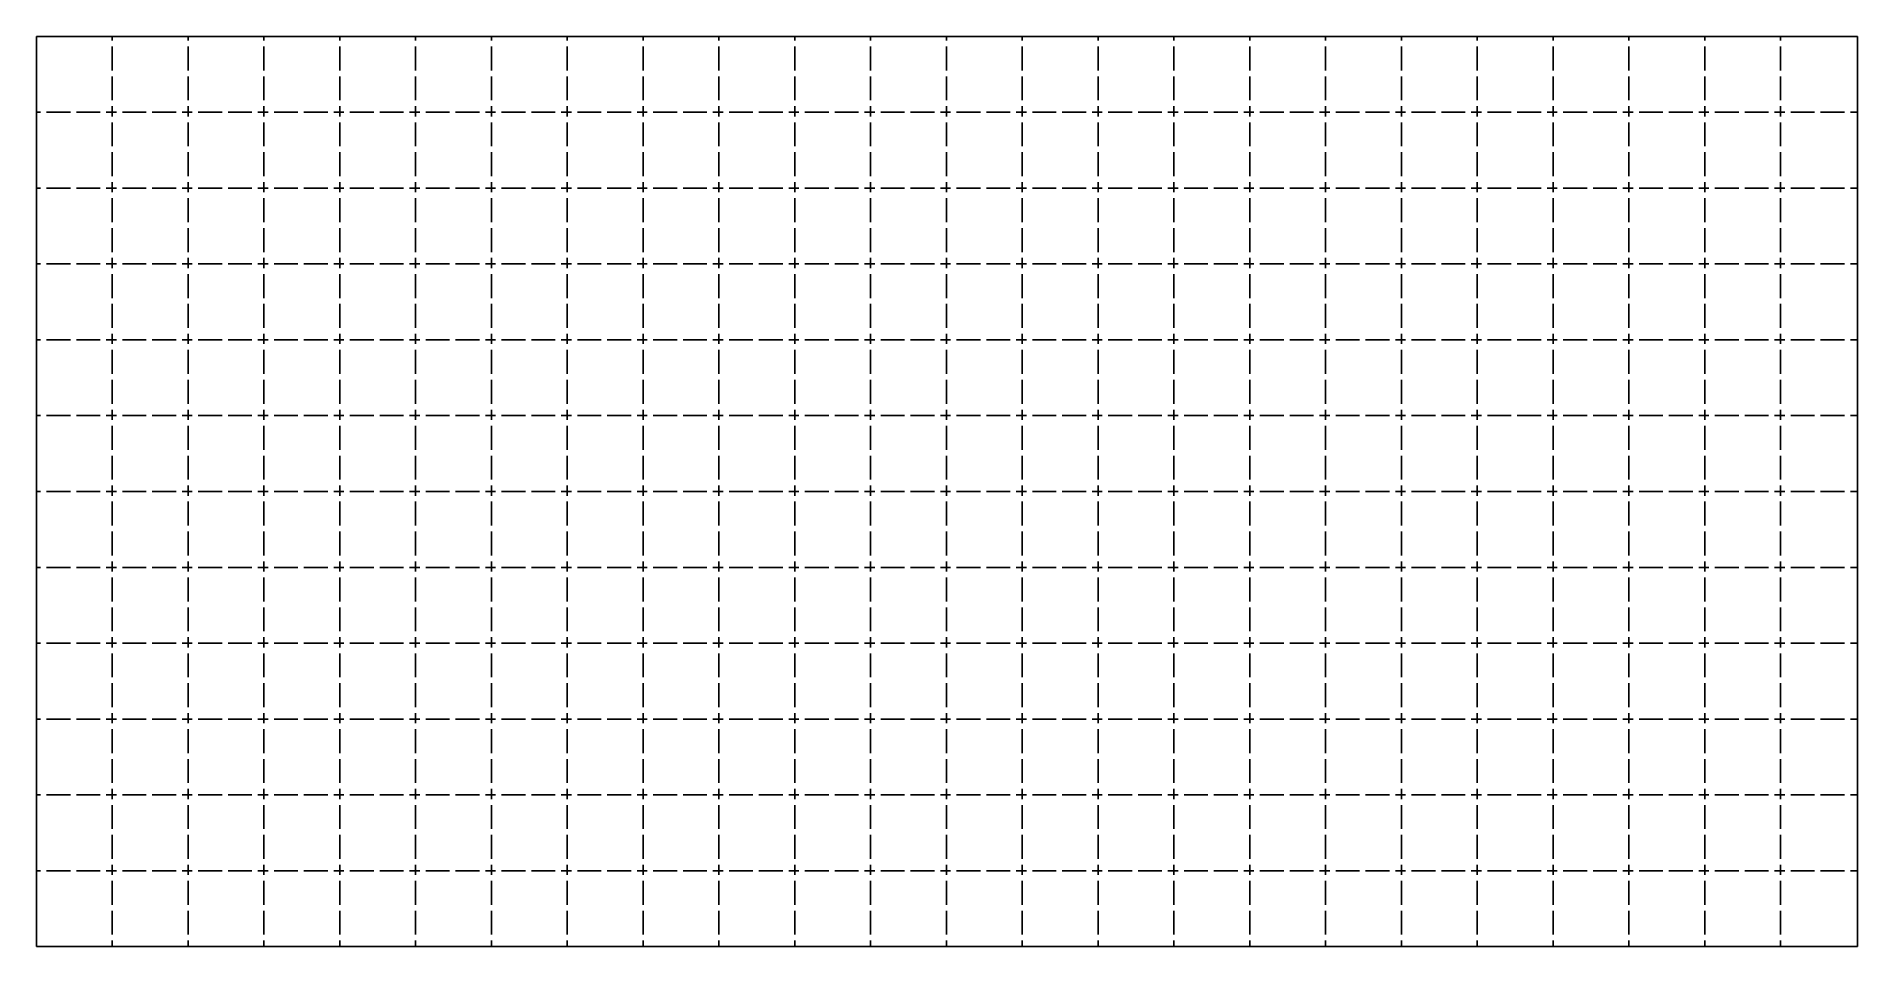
# Model space of a CAD drawing. Header units: millimetres. Extents: x 0 to 305, y -140 to 13.
import ezdxf

# ---------------------------------------------------------------- set-up
doc = ezdxf.new("R2010")
doc.units = ezdxf.units.MM
doc.header["$MEASUREMENT"] = 0
doc.layers.get('0').update_dxf_attribs({"lineweight": 25, "true_color": 0xffffff})

msp = doc.modelspace()

# ---------------------------------------------------------------- linework, layer by layer
for p, q in [((0, 12.7), (305, 12.7)), ((0, 12.7), (0, -139.7)), ((12.7, 12), (12.7, 12.7)), ((25.4, 12), (25.4, 12.7)), ((38.1, 12), (38.1, 12.7)), ((50.8, 12), (50.8, 12.7)), ((63.5, 12), (63.5, 12.7)), ((76.2, 12), (76.2, 12.7)), ((88.9, 12), (88.9, 12.7)), ((101.6, 12), (101.6, 12.7)), ((114.3, 12), (114.3, 12.7)), ((127, 12), (127, 12.7)), ((139.7, 12), (139.7, 12.7)), ((152.4, 12), (152.4, 12.7)), ((165.1, 12), (165.1, 12.7)), ((177.8, 12), (177.8, 12.7)), ((190.5, 12), (190.5, 12.7)), ((203.2, 12), (203.2, 12.7)), ((215.9, 12), (215.9, 12.7)), ((228.6, 12), (228.6, 12.7)), ((241.3, 12), (241.3, 12.7)), ((254, 12), (254, 12.7)), ((266.7, 12), (266.7, 12.7)), ((279.4, 12), (279.4, 12.7)), ((292.1, 12), (292.1, 12.7)), ((305, 12.7), (305, -139.7)), ((12.7, 7), (12.7, 11)), ((25.4, 7), (25.4, 11)), ((38.1, 7), (38.1, 11)), ((50.8, 7), (50.8, 11)), ((63.5, 7), (63.5, 11)), ((76.2, 7), (76.2, 11)), ((88.9, 7), (88.9, 11)), ((101.6, 7), (101.6, 11)), ((114.3, 7), (114.3, 11)), ((127, 7), (127, 11)), ((139.7, 7), (139.7, 11)), ((152.4, 7), (152.4, 11)), ((165.1, 7), (165.1, 11)), ((177.8, 7), (177.8, 11)), ((190.5, 7), (190.5, 11)), ((203.2, 7), (203.2, 11)), ((215.9, 7), (215.9, 11)), ((228.6, 7), (228.6, 11)), ((241.3, 7), (241.3, 11)), ((254, 7), (254, 11)), ((266.7, 7), (266.7, 11)), ((279.4, 7), (279.4, 11)), ((292.1, 7), (292.1, 11)), ((12.7, 2), (12.7, 6)), ((25.4, 2), (25.4, 6)), ((38.1, 2), (38.1, 6)), ((50.8, 2), (50.8, 6)), ((63.5, 2), (63.5, 6)), ((76.2, 2), (76.2, 6)), ((88.9, 2), (88.9, 6)), ((101.6, 2), (101.6, 6)), ((114.3, 2), (114.3, 6)), ((127, 2), (127, 6)), ((139.7, 2), (139.7, 6)), ((152.4, 2), (152.4, 6)), ((165.1, 2), (165.1, 6)), ((177.8, 2), (177.8, 6)), ((190.5, 2), (190.5, 6)), ((203.2, 2), (203.2, 6)), ((215.9, 2), (215.9, 6)), ((228.6, 2), (228.6, 6)), ((241.3, 2), (241.3, 6)), ((254, 2), (254, 6)), ((266.7, 2), (266.7, 6)), ((279.4, 2), (279.4, 6)), ((292.1, 2), (292.1, 6)), ((0.7, 0), (0, 0)), ((5.7, 0), (1.7, 0)), ((12.7, 0), (12.7, 1)), ((25.4, 0), (25.4, 1)), ((38.1, 0), (38.1, 1)), ((50.8, 0), (50.8, 1)), ((63.5, 0), (63.5, 1)), ((76.2, 0), (76.2, 1)), ((88.9, 0), (88.9, 1)), ((101.6, 0), (101.6, 1)), ((114.3, 0), (114.3, 1)), ((127, 0), (127, 1)), ((139.7, 0), (139.7, 1)), ((152.4, 0), (152.4, 1)), ((165.1, 0), (165.1, 1)), ((177.8, 0), (177.8, 1)), ((190.5, 0), (190.5, 1)), ((203.2, 0), (203.2, 1)), ((215.9, 0), (215.9, 1)), ((228.6, 0), (228.6, 1)), ((241.3, 0), (241.3, 1)), ((254, 0), (254, 1)), ((266.7, 0), (266.7, 1)), ((279.4, 0), (279.4, 1)), ((292.1, 0), (292.1, 1)), ((10.7, 0), (6.7, 0)), ((12.7, 0), (11.7, 0)), ((13.4, 0), (12.7, 0)), ((12.7, -0.7), (12.7, 0)), ((12.7, -5.7), (12.7, -1.7)), ((18.4, 0), (14.4, 0)), ((23.4, 0), (19.4, 0)), ((25.4, 0), (24.4, 0)), ((26.1, 0), (25.4, 0)), ((25.4, -0.7), (25.4, 0)), ((25.4, -5.7), (25.4, -1.7)), ((31.1, 0), (27.1, 0)), ((36.1, 0), (32.1, 0)), ((38.1, 0), (37.1, 0)), ((38.8, 0), (38.1, 0)), ((38.1, -0.7), (38.1, 0)), ((38.1, -5.7), (38.1, -1.7)), ((43.8, 0), (39.8, 0)), ((48.8, 0), (44.8, 0)), ((50.8, 0), (49.8, 0)), ((51.5, 0), (50.8, 0)), ((50.8, -0.7), (50.8, 0)), ((50.8, -5.7), (50.8, -1.7)), ((56.5, 0), (52.5, 0)), ((61.5, 0), (57.5, 0)), ((63.5, 0), (62.5, 0)), ((64.2, 0), (63.5, 0)), ((63.5, -0.7), (63.5, 0)), ((63.5, -5.7), (63.5, -1.7)), ((69.2, 0), (65.2, 0)), ((74.2, 0), (70.2, 0)), ((76.2, 0), (75.2, 0)), ((76.9, 0), (76.2, 0)), ((76.2, -0.7), (76.2, 0)), ((76.2, -5.7), (76.2, -1.7)), ((81.9, 0), (77.9, 0)), ((86.9, 0), (82.9, 0)), ((88.9, 0), (87.9, 0)), ((89.6, 0), (88.9, 0)), ((88.9, -0.7), (88.9, 0)), ((88.9, -5.7), (88.9, -1.7)), ((94.6, 0), (90.6, 0)), ((99.6, 0), (95.6, 0)), ((101.6, 0), (100.6, 0)), ((102.3, 0), (101.6, 0)), ((101.6, -0.7), (101.6, 0)), ((101.6, -5.7), (101.6, -1.7)), ((107.3, 0), (103.3, 0)), ((112.3, 0), (108.3, 0)), ((114.3, 0), (113.3, 0)), ((115, 0), (114.3, 0)), ((114.3, -0.7), (114.3, 0)), ((114.3, -5.7), (114.3, -1.7)), ((120, 0), (116, 0)), ((125, 0), (121, 0)), ((127, 0), (126, 0)), ((127.7, 0), (127, 0)), ((127, -0.7), (127, 0)), ((127, -5.7), (127, -1.7)), ((132.7, 0), (128.7, 0)), ((137.7, 0), (133.7, 0)), ((139.7, 0), (138.7, 0)), ((140.4, 0), (139.7, 0)), ((139.7, -0.7), (139.7, 0)), ((139.7, -5.7), (139.7, -1.7)), ((145.4, 0), (141.4, 0)), ((150.4, 0), (146.4, 0)), ((152.4, 0), (151.4, 0)), ((153.1, 0), (152.4, 0)), ((152.4, -0.7), (152.4, 0)), ((152.4, -5.7), (152.4, -1.7)), ((158.1, 0), (154.1, 0)), ((163.1, 0), (159.1, 0)), ((165.1, 0), (164.1, 0)), ((165.8, 0), (165.1, 0)), ((165.1, -0.7), (165.1, 0)), ((165.1, -5.7), (165.1, -1.7)), ((170.8, 0), (166.8, 0)), ((175.8, 0), (171.8, 0)), ((177.8, 0), (176.8, 0)), ((178.5, 0), (177.8, 0)), ((177.8, -0.7), (177.8, 0)), ((177.8, -5.7), (177.8, -1.7)), ((183.5, 0), (179.5, 0)), ((188.5, 0), (184.5, 0)), ((190.5, 0), (189.5, 0)), ((191.2, 0), (190.5, 0)), ((190.5, -0.7), (190.5, 0)), ((190.5, -5.7), (190.5, -1.7)), ((196.2, 0), (192.2, 0)), ((201.2, 0), (197.2, 0)), ((203.2, 0), (202.2, 0)), ((203.9, 0), (203.2, 0)), ((203.2, -0.7), (203.2, 0)), ((203.2, -5.7), (203.2, -1.7)), ((208.9, 0), (204.9, 0)), ((213.9, 0), (209.9, 0)), ((215.9, 0), (214.9, 0)), ((216.6, 0), (215.9, 0)), ((215.9, -0.7), (215.9, 0)), ((215.9, -5.7), (215.9, -1.7)), ((221.6, 0), (217.6, 0)), ((226.6, 0), (222.6, 0)), ((228.6, 0), (227.6, 0)), ((229.3, 0), (228.6, 0)), ((228.6, -0.7), (228.6, 0)), ((228.6, -5.7), (228.6, -1.7)), ((234.3, 0), (230.3, 0)), ((239.3, 0), (235.3, 0)), ((241.3, 0), (240.3, 0)), ((242, 0), (241.3, 0)), ((241.3, -0.7), (241.3, 0)), ((241.3, -5.7), (241.3, -1.7)), ((247, 0), (243, 0)), ((252, 0), (248, 0)), ((254, 0), (253, 0)), ((254.7, 0), (254, 0)), ((254, -0.7), (254, 0)), ((254, -5.7), (254, -1.7)), ((259.7, 0), (255.7, 0)), ((264.7, 0), (260.7, 0)), ((266.7, 0), (265.7, 0)), ((267.4, 0), (266.7, 0)), ((266.7, -0.7), (266.7, 0)), ((266.7, -5.7), (266.7, -1.7)), ((272.4, 0), (268.4, 0)), ((277.4, 0), (273.4, 0)), ((279.4, 0), (278.4, 0)), ((280.1, 0), (279.4, 0)), ((279.4, -0.7), (279.4, 0)), ((279.4, -5.7), (279.4, -1.7)), ((285.1, 0), (281.1, 0)), ((290.1, 0), (286.1, 0)), ((292.1, 0), (291.1, 0)), ((292.8, 0), (292.1, 0)), ((292.1, -0.7), (292.1, 0)), ((292.1, -5.7), (292.1, -1.7)), ((297.8, 0), (293.8, 0)), ((302.8, 0), (298.8, 0)), ((304.8, 0), (303.8, 0)), ((12.7, -10.7), (12.7, -6.7)), ((25.4, -10.7), (25.4, -6.7)), ((38.1, -10.7), (38.1, -6.7)), ((50.8, -10.7), (50.8, -6.7)), ((63.5, -10.7), (63.5, -6.7)), ((76.2, -10.7), (76.2, -6.7)), ((88.9, -10.7), (88.9, -6.7)), ((101.6, -10.7), (101.6, -6.7)), ((114.3, -10.7), (114.3, -6.7)), ((127, -10.7), (127, -6.7)), ((139.7, -10.7), (139.7, -6.7)), ((152.4, -10.7), (152.4, -6.7)), ((165.1, -10.7), (165.1, -6.7)), ((177.8, -10.7), (177.8, -6.7)), ((190.5, -10.7), (190.5, -6.7)), ((203.2, -10.7), (203.2, -6.7)), ((215.9, -10.7), (215.9, -6.7)), ((228.6, -10.7), (228.6, -6.7)), ((241.3, -10.7), (241.3, -6.7)), ((254, -10.7), (254, -6.7)), ((266.7, -10.7), (266.7, -6.7)), ((279.4, -10.7), (279.4, -6.7)), ((292.1, -10.7), (292.1, -6.7)), ((12.7, -12.7), (12.7, -11.7)), ((25.4, -12.7), (25.4, -11.7)), ((38.1, -12.7), (38.1, -11.7)), ((50.8, -12.7), (50.8, -11.7)), ((63.5, -12.7), (63.5, -11.7)), ((76.2, -12.7), (76.2, -11.7)), ((88.9, -12.7), (88.9, -11.7)), ((101.6, -12.7), (101.6, -11.7)), ((114.3, -12.7), (114.3, -11.7)), ((127, -12.7), (127, -11.7)), ((139.7, -12.7), (139.7, -11.7)), ((152.4, -12.7), (152.4, -11.7)), ((165.1, -12.7), (165.1, -11.7)), ((177.8, -12.7), (177.8, -11.7)), ((190.5, -12.7), (190.5, -11.7)), ((203.2, -12.7), (203.2, -11.7)), ((215.9, -12.7), (215.9, -11.7)), ((228.6, -12.7), (228.6, -11.7)), ((241.3, -12.7), (241.3, -11.7)), ((254, -12.7), (254, -11.7)), ((266.7, -12.7), (266.7, -11.7)), ((279.4, -12.7), (279.4, -11.7)), ((292.1, -12.7), (292.1, -11.7)), ((0.7, -12.7), (0, -12.7)), ((5.7, -12.7), (1.7, -12.7)), ((10.7, -12.7), (6.7, -12.7)), ((12.7, -12.7), (11.7, -12.7)), ((13.4, -12.7), (12.7, -12.7)), ((12.7, -13.4), (12.7, -12.7)), ((12.7, -18.4), (12.7, -14.4)), ((18.4, -12.7), (14.4, -12.7)), ((23.4, -12.7), (19.4, -12.7)), ((25.4, -12.7), (24.4, -12.7)), ((26.1, -12.7), (25.4, -12.7)), ((25.4, -13.4), (25.4, -12.7)), ((25.4, -18.4), (25.4, -14.4)), ((31.1, -12.7), (27.1, -12.7)), ((36.1, -12.7), (32.1, -12.7)), ((38.1, -12.7), (37.1, -12.7)), ((38.8, -12.7), (38.1, -12.7)), ((38.1, -13.4), (38.1, -12.7)), ((38.1, -18.4), (38.1, -14.4)), ((43.8, -12.7), (39.8, -12.7)), ((48.8, -12.7), (44.8, -12.7)), ((50.8, -12.7), (49.8, -12.7)), ((51.5, -12.7), (50.8, -12.7)), ((50.8, -13.4), (50.8, -12.7)), ((50.8, -18.4), (50.8, -14.4)), ((56.5, -12.7), (52.5, -12.7)), ((61.5, -12.7), (57.5, -12.7)), ((63.5, -12.7), (62.5, -12.7)), ((64.2, -12.7), (63.5, -12.7)), ((63.5, -13.4), (63.5, -12.7)), ((63.5, -18.4), (63.5, -14.4)), ((69.2, -12.7), (65.2, -12.7)), ((74.2, -12.7), (70.2, -12.7)), ((76.2, -12.7), (75.2, -12.7)), ((76.9, -12.7), (76.2, -12.7)), ((76.2, -13.4), (76.2, -12.7)), ((76.2, -18.4), (76.2, -14.4)), ((81.9, -12.7), (77.9, -12.7)), ((86.9, -12.7), (82.9, -12.7)), ((88.9, -12.7), (87.9, -12.7)), ((89.6, -12.7), (88.9, -12.7)), ((88.9, -13.4), (88.9, -12.7)), ((88.9, -18.4), (88.9, -14.4)), ((94.6, -12.7), (90.6, -12.7)), ((99.6, -12.7), (95.6, -12.7)), ((101.6, -12.7), (100.6, -12.7)), ((102.3, -12.7), (101.6, -12.7)), ((101.6, -13.4), (101.6, -12.7)), ((101.6, -18.4), (101.6, -14.4)), ((107.3, -12.7), (103.3, -12.7)), ((112.3, -12.7), (108.3, -12.7)), ((114.3, -12.7), (113.3, -12.7)), ((115, -12.7), (114.3, -12.7)), ((114.3, -13.4), (114.3, -12.7)), ((114.3, -18.4), (114.3, -14.4)), ((120, -12.7), (116, -12.7)), ((125, -12.7), (121, -12.7)), ((127, -12.7), (126, -12.7)), ((127.7, -12.7), (127, -12.7)), ((127, -13.4), (127, -12.7)), ((127, -18.4), (127, -14.4)), ((132.7, -12.7), (128.7, -12.7)), ((137.7, -12.7), (133.7, -12.7)), ((139.7, -12.7), (138.7, -12.7)), ((140.4, -12.7), (139.7, -12.7)), ((139.7, -13.4), (139.7, -12.7)), ((139.7, -18.4), (139.7, -14.4)), ((145.4, -12.7), (141.4, -12.7)), ((150.4, -12.7), (146.4, -12.7)), ((152.4, -12.7), (151.4, -12.7)), ((153.1, -12.7), (152.4, -12.7)), ((152.4, -13.4), (152.4, -12.7)), ((152.4, -18.4), (152.4, -14.4)), ((158.1, -12.7), (154.1, -12.7)), ((163.1, -12.7), (159.1, -12.7)), ((165.1, -12.7), (164.1, -12.7)), ((165.8, -12.7), (165.1, -12.7)), ((165.1, -13.4), (165.1, -12.7)), ((165.1, -18.4), (165.1, -14.4)), ((170.8, -12.7), (166.8, -12.7)), ((175.8, -12.7), (171.8, -12.7)), ((177.8, -12.7), (176.8, -12.7)), ((178.5, -12.7), (177.8, -12.7)), ((177.8, -13.4), (177.8, -12.7)), ((177.8, -18.4), (177.8, -14.4)), ((183.5, -12.7), (179.5, -12.7)), ((188.5, -12.7), (184.5, -12.7)), ((190.5, -12.7), (189.5, -12.7)), ((191.2, -12.7), (190.5, -12.7)), ((190.5, -13.4), (190.5, -12.7)), ((190.5, -18.4), (190.5, -14.4)), ((196.2, -12.7), (192.2, -12.7)), ((201.2, -12.7), (197.2, -12.7)), ((203.2, -12.7), (202.2, -12.7)), ((203.9, -12.7), (203.2, -12.7)), ((203.2, -13.4), (203.2, -12.7)), ((203.2, -18.4), (203.2, -14.4)), ((208.9, -12.7), (204.9, -12.7)), ((213.9, -12.7), (209.9, -12.7)), ((215.9, -12.7), (214.9, -12.7)), ((216.6, -12.7), (215.9, -12.7)), ((215.9, -13.4), (215.9, -12.7)), ((215.9, -18.4), (215.9, -14.4)), ((221.6, -12.7), (217.6, -12.7)), ((226.6, -12.7), (222.6, -12.7)), ((228.6, -12.7), (227.6, -12.7)), ((229.3, -12.7), (228.6, -12.7)), ((228.6, -13.4), (228.6, -12.7)), ((228.6, -18.4), (228.6, -14.4)), ((234.3, -12.7), (230.3, -12.7)), ((239.3, -12.7), (235.3, -12.7)), ((241.3, -12.7), (240.3, -12.7)), ((242, -12.7), (241.3, -12.7)), ((241.3, -13.4), (241.3, -12.7)), ((241.3, -18.4), (241.3, -14.4)), ((247, -12.7), (243, -12.7)), ((252, -12.7), (248, -12.7)), ((254, -12.7), (253, -12.7)), ((254.7, -12.7), (254, -12.7)), ((254, -13.4), (254, -12.7)), ((254, -18.4), (254, -14.4)), ((259.7, -12.7), (255.7, -12.7)), ((264.7, -12.7), (260.7, -12.7)), ((266.7, -12.7), (265.7, -12.7)), ((267.4, -12.7), (266.7, -12.7)), ((266.7, -13.4), (266.7, -12.7)), ((266.7, -18.4), (266.7, -14.4)), ((272.4, -12.7), (268.4, -12.7)), ((277.4, -12.7), (273.4, -12.7)), ((279.4, -12.7), (278.4, -12.7)), ((280.1, -12.7), (279.4, -12.7)), ((279.4, -13.4), (279.4, -12.7)), ((279.4, -18.4), (279.4, -14.4)), ((285.1, -12.7), (281.1, -12.7)), ((290.1, -12.7), (286.1, -12.7)), ((292.1, -12.7), (291.1, -12.7)), ((292.8, -12.7), (292.1, -12.7)), ((292.1, -13.4), (292.1, -12.7)), ((292.1, -18.4), (292.1, -14.4)), ((297.8, -12.7), (293.8, -12.7)), ((302.8, -12.7), (298.8, -12.7)), ((304.8, -12.7), (303.8, -12.7)), ((12.7, -23.4), (12.7, -19.4)), ((25.4, -23.4), (25.4, -19.4)), ((38.1, -23.4), (38.1, -19.4)), ((50.8, -23.4), (50.8, -19.4)), ((63.5, -23.4), (63.5, -19.4)), ((76.2, -23.4), (76.2, -19.4)), ((88.9, -23.4), (88.9, -19.4)), ((101.6, -23.4), (101.6, -19.4)), ((114.3, -23.4), (114.3, -19.4)), ((127, -23.4), (127, -19.4)), ((139.7, -23.4), (139.7, -19.4)), ((152.4, -23.4), (152.4, -19.4)), ((165.1, -23.4), (165.1, -19.4)), ((177.8, -23.4), (177.8, -19.4)), ((190.5, -23.4), (190.5, -19.4)), ((203.2, -23.4), (203.2, -19.4)), ((215.9, -23.4), (215.9, -19.4)), ((228.6, -23.4), (228.6, -19.4)), ((241.3, -23.4), (241.3, -19.4)), ((254, -23.4), (254, -19.4)), ((266.7, -23.4), (266.7, -19.4)), ((279.4, -23.4), (279.4, -19.4)), ((292.1, -23.4), (292.1, -19.4)), ((12.7, -25.4), (12.7, -24.4)), ((25.4, -25.4), (25.4, -24.4)), ((38.1, -25.4), (38.1, -24.4)), ((50.8, -25.4), (50.8, -24.4)), ((63.5, -25.4), (63.5, -24.4)), ((76.2, -25.4), (76.2, -24.4)), ((0.7, -25.4), (0, -25.4)), ((5.7, -25.4), (1.7, -25.4)), ((10.7, -25.4), (6.7, -25.4)), ((12.7, -25.4), (11.7, -25.4)), ((13.4, -25.4), (12.7, -25.4)), ((12.7, -26.1), (12.7, -25.4)), ((12.7, -31.1), (12.7, -27.1)), ((18.4, -25.4), (14.4, -25.4)), ((23.4, -25.4), (19.4, -25.4)), ((25.4, -25.4), (24.4, -25.4)), ((26.1, -25.4), (25.4, -25.4)), ((25.4, -26.1), (25.4, -25.4)), ((25.4, -31.1), (25.4, -27.1)), ((31.1, -25.4), (27.1, -25.4)), ((36.1, -25.4), (32.1, -25.4)), ((38.1, -25.4), (37.1, -25.4)), ((38.8, -25.4), (38.1, -25.4)), ((38.1, -26.1), (38.1, -25.4)), ((38.1, -31.1), (38.1, -27.1)), ((43.8, -25.4), (39.8, -25.4)), ((48.8, -25.4), (44.8, -25.4)), ((50.8, -25.4), (49.8, -25.4)), ((51.5, -25.4), (50.8, -25.4)), ((50.8, -26.1), (50.8, -25.4)), ((50.8, -31.1), (50.8, -27.1)), ((56.5, -25.4), (52.5, -25.4)), ((61.5, -25.4), (57.5, -25.4)), ((63.5, -25.4), (62.5, -25.4)), ((64.2, -25.4), (63.5, -25.4)), ((63.5, -26.1), (63.5, -25.4)), ((63.5, -31.1), (63.5, -27.1)), ((69.2, -25.4), (65.2, -25.4)), ((74.2, -25.4), (70.2, -25.4)), ((76.2, -25.4), (75.2, -25.4)), ((76.9, -25.4), (76.2, -25.4)), ((76.2, -26.1), (76.2, -25.4)), ((76.2, -31.1), (76.2, -27.1)), ((81.9, -25.4), (77.9, -25.4)), ((86.9, -25.4), (82.9, -25.4)), ((88.9, -25.4), (87.9, -25.4)), ((88.9, -25.4), (88.9, -24.4)), ((89.6, -25.4), (88.9, -25.4)), ((88.9, -26.1), (88.9, -25.4)), ((88.9, -31.1), (88.9, -27.1)), ((94.6, -25.4), (90.6, -25.4)), ((99.6, -25.4), (95.6, -25.4)), ((101.6, -25.4), (100.6, -25.4)), ((101.6, -25.4), (101.6, -24.4)), ((102.3, -25.4), (101.6, -25.4)), ((101.6, -26.1), (101.6, -25.4)), ((101.6, -31.1), (101.6, -27.1)), ((107.3, -25.4), (103.3, -25.4)), ((112.3, -25.4), (108.3, -25.4)), ((114.3, -25.4), (113.3, -25.4)), ((114.3, -25.4), (114.3, -24.4)), ((115, -25.4), (114.3, -25.4)), ((114.3, -26.1), (114.3, -25.4)), ((114.3, -31.1), (114.3, -27.1)), ((120, -25.4), (116, -25.4)), ((125, -25.4), (121, -25.4)), ((127, -25.4), (126, -25.4)), ((127, -25.4), (127, -24.4)), ((127.7, -25.4), (127, -25.4)), ((127, -26.1), (127, -25.4)), ((127, -31.1), (127, -27.1)), ((132.7, -25.4), (128.7, -25.4)), ((137.7, -25.4), (133.7, -25.4)), ((139.7, -25.4), (138.7, -25.4)), ((139.7, -25.4), (139.7, -24.4)), ((140.4, -25.4), (139.7, -25.4)), ((139.7, -26.1), (139.7, -25.4)), ((139.7, -31.1), (139.7, -27.1)), ((145.4, -25.4), (141.4, -25.4)), ((150.4, -25.4), (146.4, -25.4)), ((152.4, -25.4), (151.4, -25.4)), ((152.4, -25.4), (152.4, -24.4)), ((153.1, -25.4), (152.4, -25.4)), ((152.4, -26.1), (152.4, -25.4)), ((152.4, -31.1), (152.4, -27.1)), ((158.1, -25.4), (154.1, -25.4)), ((163.1, -25.4), (159.1, -25.4)), ((165.1, -25.4), (164.1, -25.4)), ((165.1, -25.4), (165.1, -24.4)), ((165.8, -25.4), (165.1, -25.4)), ((165.1, -26.1), (165.1, -25.4)), ((165.1, -31.1), (165.1, -27.1)), ((170.8, -25.4), (166.8, -25.4)), ((175.8, -25.4), (171.8, -25.4)), ((177.8, -25.4), (176.8, -25.4)), ((177.8, -25.4), (177.8, -24.4)), ((178.5, -25.4), (177.8, -25.4)), ((177.8, -26.1), (177.8, -25.4)), ((177.8, -31.1), (177.8, -27.1)), ((183.5, -25.4), (179.5, -25.4)), ((188.5, -25.4), (184.5, -25.4)), ((190.5, -25.4), (189.5, -25.4)), ((190.5, -25.4), (190.5, -24.4)), ((191.2, -25.4), (190.5, -25.4)), ((190.5, -26.1), (190.5, -25.4)), ((190.5, -31.1), (190.5, -27.1)), ((196.2, -25.4), (192.2, -25.4)), ((201.2, -25.4), (197.2, -25.4)), ((203.2, -25.4), (202.2, -25.4)), ((203.2, -25.4), (203.2, -24.4)), ((203.9, -25.4), (203.2, -25.4)), ((203.2, -26.1), (203.2, -25.4)), ((203.2, -31.1), (203.2, -27.1)), ((208.9, -25.4), (204.9, -25.4)), ((213.9, -25.4), (209.9, -25.4)), ((215.9, -25.4), (214.9, -25.4)), ((215.9, -25.4), (215.9, -24.4)), ((216.6, -25.4), (215.9, -25.4)), ((215.9, -26.1), (215.9, -25.4)), ((215.9, -31.1), (215.9, -27.1)), ((221.6, -25.4), (217.6, -25.4)), ((226.6, -25.4), (222.6, -25.4)), ((228.6, -25.4), (227.6, -25.4)), ((228.6, -25.4), (228.6, -24.4)), ((229.3, -25.4), (228.6, -25.4)), ((228.6, -26.1), (228.6, -25.4)), ((228.6, -31.1), (228.6, -27.1)), ((234.3, -25.4), (230.3, -25.4)), ((239.3, -25.4), (235.3, -25.4)), ((241.3, -25.4), (240.3, -25.4)), ((241.3, -25.4), (241.3, -24.4)), ((242, -25.4), (241.3, -25.4)), ((241.3, -26.1), (241.3, -25.4)), ((241.3, -31.1), (241.3, -27.1)), ((247, -25.4), (243, -25.4)), ((252, -25.4), (248, -25.4)), ((254, -25.4), (253, -25.4)), ((254, -25.4), (254, -24.4)), ((254.7, -25.4), (254, -25.4)), ((254, -26.1), (254, -25.4)), ((254, -31.1), (254, -27.1)), ((259.7, -25.4), (255.7, -25.4)), ((264.7, -25.4), (260.7, -25.4)), ((266.7, -25.4), (265.7, -25.4)), ((266.7, -25.4), (266.7, -24.4)), ((267.4, -25.4), (266.7, -25.4)), ((266.7, -26.1), (266.7, -25.4)), ((266.7, -31.1), (266.7, -27.1)), ((272.4, -25.4), (268.4, -25.4)), ((277.4, -25.4), (273.4, -25.4)), ((279.4, -25.4), (278.4, -25.4)), ((279.4, -25.4), (279.4, -24.4)), ((280.1, -25.4), (279.4, -25.4)), ((279.4, -26.1), (279.4, -25.4)), ((279.4, -31.1), (279.4, -27.1)), ((285.1, -25.4), (281.1, -25.4)), ((290.1, -25.4), (286.1, -25.4)), ((292.1, -25.4), (291.1, -25.4)), ((292.1, -25.4), (292.1, -24.4)), ((292.8, -25.4), (292.1, -25.4)), ((292.1, -26.1), (292.1, -25.4)), ((292.1, -31.1), (292.1, -27.1)), ((297.8, -25.4), (293.8, -25.4)), ((302.8, -25.4), (298.8, -25.4)), ((304.8, -25.4), (303.8, -25.4)), ((12.7, -36.1), (12.7, -32.1)), ((25.4, -36.1), (25.4, -32.1)), ((38.1, -36.1), (38.1, -32.1)), ((50.8, -36.1), (50.8, -32.1)), ((63.5, -36.1), (63.5, -32.1)), ((76.2, -36.1), (76.2, -32.1)), ((88.9, -36.1), (88.9, -32.1)), ((101.6, -36.1), (101.6, -32.1)), ((114.3, -36.1), (114.3, -32.1)), ((127, -36.1), (127, -32.1)), ((139.7, -36.1), (139.7, -32.1)), ((152.4, -36.1), (152.4, -32.1)), ((165.1, -36.1), (165.1, -32.1)), ((177.8, -36.1), (177.8, -32.1)), ((190.5, -36.1), (190.5, -32.1)), ((203.2, -36.1), (203.2, -32.1)), ((215.9, -36.1), (215.9, -32.1)), ((228.6, -36.1), (228.6, -32.1)), ((241.3, -36.1), (241.3, -32.1)), ((254, -36.1), (254, -32.1)), ((266.7, -36.1), (266.7, -32.1)), ((279.4, -36.1), (279.4, -32.1)), ((292.1, -36.1), (292.1, -32.1)), ((0.7, -38.1), (0, -38.1)), ((5.7, -38.1), (1.7, -38.1)), ((10.7, -38.1), (6.7, -38.1)), ((12.7, -38.1), (11.7, -38.1)), ((12.7, -38.1), (12.7, -37.1)), ((13.4, -38.1), (12.7, -38.1)), ((12.7, -38.8), (12.7, -38.1)), ((18.4, -38.1), (14.4, -38.1)), ((23.4, -38.1), (19.4, -38.1)), ((25.4, -38.1), (24.4, -38.1)), ((25.4, -38.1), (25.4, -37.1)), ((26.1, -38.1), (25.4, -38.1)), ((25.4, -38.8), (25.4, -38.1)), ((31.1, -38.1), (27.1, -38.1)), ((36.1, -38.1), (32.1, -38.1)), ((38.1, -38.1), (37.1, -38.1)), ((38.1, -38.1), (38.1, -37.1)), ((38.8, -38.1), (38.1, -38.1)), ((38.1, -38.8), (38.1, -38.1)), ((43.8, -38.1), (39.8, -38.1)), ((48.8, -38.1), (44.8, -38.1)), ((50.8, -38.1), (49.8, -38.1)), ((50.8, -38.1), (50.8, -37.1)), ((51.5, -38.1), (50.8, -38.1)), ((50.8, -38.8), (50.8, -38.1)), ((56.5, -38.1), (52.5, -38.1)), ((61.5, -38.1), (57.5, -38.1)), ((63.5, -38.1), (62.5, -38.1)), ((63.5, -38.1), (63.5, -37.1)), ((64.2, -38.1), (63.5, -38.1)), ((63.5, -38.8), (63.5, -38.1)), ((69.2, -38.1), (65.2, -38.1)), ((74.2, -38.1), (70.2, -38.1)), ((76.2, -38.1), (75.2, -38.1)), ((76.2, -38.1), (76.2, -37.1)), ((76.9, -38.1), (76.2, -38.1)), ((76.2, -38.8), (76.2, -38.1)), ((81.9, -38.1), (77.9, -38.1)), ((86.9, -38.1), (82.9, -38.1)), ((88.9, -38.1), (87.9, -38.1)), ((88.9, -38.1), (88.9, -37.1)), ((89.6, -38.1), (88.9, -38.1)), ((88.9, -38.8), (88.9, -38.1)), ((94.6, -38.1), (90.6, -38.1)), ((99.6, -38.1), (95.6, -38.1)), ((101.6, -38.1), (100.6, -38.1)), ((101.6, -38.1), (101.6, -37.1)), ((102.3, -38.1), (101.6, -38.1)), ((101.6, -38.8), (101.6, -38.1)), ((107.3, -38.1), (103.3, -38.1)), ((112.3, -38.1), (108.3, -38.1)), ((114.3, -38.1), (113.3, -38.1)), ((114.3, -38.1), (114.3, -37.1)), ((115, -38.1), (114.3, -38.1)), ((114.3, -38.8), (114.3, -38.1)), ((120, -38.1), (116, -38.1)), ((125, -38.1), (121, -38.1)), ((127, -38.1), (126, -38.1)), ((127, -38.1), (127, -37.1)), ((127.7, -38.1), (127, -38.1)), ((127, -38.8), (127, -38.1)), ((132.7, -38.1), (128.7, -38.1)), ((137.7, -38.1), (133.7, -38.1)), ((139.7, -38.1), (138.7, -38.1)), ((139.7, -38.1), (139.7, -37.1)), ((140.4, -38.1), (139.7, -38.1)), ((139.7, -38.8), (139.7, -38.1)), ((145.4, -38.1), (141.4, -38.1)), ((150.4, -38.1), (146.4, -38.1)), ((152.4, -38.1), (151.4, -38.1)), ((152.4, -38.1), (152.4, -37.1)), ((153.1, -38.1), (152.4, -38.1)), ((152.4, -38.8), (152.4, -38.1)), ((158.1, -38.1), (154.1, -38.1)), ((163.1, -38.1), (159.1, -38.1)), ((165.1, -38.1), (164.1, -38.1)), ((165.1, -38.1), (165.1, -37.1)), ((165.8, -38.1), (165.1, -38.1)), ((165.1, -38.8), (165.1, -38.1)), ((170.8, -38.1), (166.8, -38.1)), ((175.8, -38.1), (171.8, -38.1)), ((177.8, -38.1), (176.8, -38.1)), ((177.8, -38.1), (177.8, -37.1)), ((178.5, -38.1), (177.8, -38.1)), ((177.8, -38.8), (177.8, -38.1)), ((183.5, -38.1), (179.5, -38.1)), ((188.5, -38.1), (184.5, -38.1)), ((190.5, -38.1), (189.5, -38.1)), ((190.5, -38.1), (190.5, -37.1)), ((191.2, -38.1), (190.5, -38.1)), ((190.5, -38.8), (190.5, -38.1)), ((196.2, -38.1), (192.2, -38.1)), ((201.2, -38.1), (197.2, -38.1)), ((203.2, -38.1), (202.2, -38.1)), ((203.2, -38.1), (203.2, -37.1)), ((203.9, -38.1), (203.2, -38.1)), ((203.2, -38.8), (203.2, -38.1)), ((208.9, -38.1), (204.9, -38.1)), ((213.9, -38.1), (209.9, -38.1)), ((215.9, -38.1), (214.9, -38.1)), ((215.9, -38.1), (215.9, -37.1)), ((216.6, -38.1), (215.9, -38.1)), ((215.9, -38.8), (215.9, -38.1)), ((221.6, -38.1), (217.6, -38.1)), ((226.6, -38.1), (222.6, -38.1)), ((228.6, -38.1), (227.6, -38.1)), ((228.6, -38.1), (228.6, -37.1)), ((229.3, -38.1), (228.6, -38.1)), ((228.6, -38.8), (228.6, -38.1)), ((234.3, -38.1), (230.3, -38.1)), ((239.3, -38.1), (235.3, -38.1)), ((241.3, -38.1), (240.3, -38.1)), ((241.3, -38.1), (241.3, -37.1)), ((242, -38.1), (241.3, -38.1)), ((241.3, -38.8), (241.3, -38.1)), ((247, -38.1), (243, -38.1)), ((252, -38.1), (248, -38.1)), ((254, -38.1), (253, -38.1)), ((254, -38.1), (254, -37.1)), ((254.7, -38.1), (254, -38.1)), ((254, -38.8), (254, -38.1)), ((259.7, -38.1), (255.7, -38.1)), ((264.7, -38.1), (260.7, -38.1)), ((266.7, -38.1), (265.7, -38.1)), ((266.7, -38.1), (266.7, -37.1)), ((267.4, -38.1), (266.7, -38.1)), ((266.7, -38.8), (266.7, -38.1)), ((272.4, -38.1), (268.4, -38.1)), ((277.4, -38.1), (273.4, -38.1)), ((279.4, -38.1), (278.4, -38.1)), ((279.4, -38.1), (279.4, -37.1)), ((280.1, -38.1), (279.4, -38.1)), ((279.4, -38.8), (279.4, -38.1)), ((285.1, -38.1), (281.1, -38.1)), ((290.1, -38.1), (286.1, -38.1)), ((292.1, -38.1), (291.1, -38.1)), ((292.1, -38.1), (292.1, -37.1)), ((292.8, -38.1), (292.1, -38.1)), ((292.1, -38.8), (292.1, -38.1)), ((297.8, -38.1), (293.8, -38.1)), ((302.8, -38.1), (298.8, -38.1)), ((304.8, -38.1), (303.8, -38.1)), ((12.7, -43.8), (12.7, -39.8)), ((25.4, -43.8), (25.4, -39.8)), ((38.1, -43.8), (38.1, -39.8)), ((50.8, -43.8), (50.8, -39.8)), ((63.5, -43.8), (63.5, -39.8)), ((76.2, -43.8), (76.2, -39.8)), ((88.9, -43.8), (88.9, -39.8)), ((101.6, -43.8), (101.6, -39.8)), ((114.3, -43.8), (114.3, -39.8)), ((127, -43.8), (127, -39.8)), ((139.7, -43.8), (139.7, -39.8)), ((152.4, -43.8), (152.4, -39.8)), ((165.1, -43.8), (165.1, -39.8)), ((177.8, -43.8), (177.8, -39.8)), ((190.5, -43.8), (190.5, -39.8)), ((203.2, -43.8), (203.2, -39.8)), ((215.9, -43.8), (215.9, -39.8)), ((228.6, -43.8), (228.6, -39.8)), ((241.3, -43.8), (241.3, -39.8)), ((254, -43.8), (254, -39.8)), ((266.7, -43.8), (266.7, -39.8)), ((279.4, -43.8), (279.4, -39.8)), ((292.1, -43.8), (292.1, -39.8)), ((12.7, -48.8), (12.7, -44.8)), ((25.4, -48.8), (25.4, -44.8)), ((38.1, -48.8), (38.1, -44.8)), ((50.8, -48.8), (50.8, -44.8)), ((63.5, -48.8), (63.5, -44.8)), ((76.2, -48.8), (76.2, -44.8)), ((88.9, -48.8), (88.9, -44.8)), ((101.6, -48.8), (101.6, -44.8)), ((114.3, -48.8), (114.3, -44.8)), ((127, -48.8), (127, -44.8)), ((139.7, -48.8), (139.7, -44.8)), ((152.4, -48.8), (152.4, -44.8)), ((165.1, -48.8), (165.1, -44.8)), ((177.8, -48.8), (177.8, -44.8)), ((190.5, -48.8), (190.5, -44.8)), ((203.2, -48.8), (203.2, -44.8)), ((215.9, -48.8), (215.9, -44.8)), ((228.6, -48.8), (228.6, -44.8)), ((241.3, -48.8), (241.3, -44.8)), ((254, -48.8), (254, -44.8)), ((266.7, -48.8), (266.7, -44.8)), ((279.4, -48.8), (279.4, -44.8)), ((292.1, -48.8), (292.1, -44.8)), ((0.7, -50.8), (0, -50.8)), ((5.7, -50.8), (1.7, -50.8)), ((10.7, -50.8), (6.7, -50.8)), ((12.7, -50.8), (11.7, -50.8)), ((12.7, -50.8), (12.7, -49.8)), ((13.4, -50.8), (12.7, -50.8)), ((12.7, -51.5), (12.7, -50.8)), ((18.4, -50.8), (14.4, -50.8)), ((23.4, -50.8), (19.4, -50.8)), ((25.4, -50.8), (24.4, -50.8)), ((25.4, -50.8), (25.4, -49.8)), ((26.1, -50.8), (25.4, -50.8)), ((25.4, -51.5), (25.4, -50.8)), ((31.1, -50.8), (27.1, -50.8)), ((36.1, -50.8), (32.1, -50.8)), ((38.1, -50.8), (37.1, -50.8)), ((38.1, -50.8), (38.1, -49.8)), ((38.8, -50.8), (38.1, -50.8)), ((38.1, -51.5), (38.1, -50.8)), ((43.8, -50.8), (39.8, -50.8)), ((48.8, -50.8), (44.8, -50.8)), ((50.8, -50.8), (49.8, -50.8)), ((50.8, -50.8), (50.8, -49.8)), ((51.5, -50.8), (50.8, -50.8)), ((50.8, -51.5), (50.8, -50.8)), ((56.5, -50.8), (52.5, -50.8)), ((61.5, -50.8), (57.5, -50.8)), ((63.5, -50.8), (62.5, -50.8)), ((63.5, -50.8), (63.5, -49.8)), ((64.2, -50.8), (63.5, -50.8)), ((63.5, -51.5), (63.5, -50.8)), ((69.2, -50.8), (65.2, -50.8)), ((74.2, -50.8), (70.2, -50.8)), ((76.2, -50.8), (75.2, -50.8)), ((76.2, -50.8), (76.2, -49.8)), ((76.9, -50.8), (76.2, -50.8)), ((76.2, -51.5), (76.2, -50.8)), ((81.9, -50.8), (77.9, -50.8)), ((86.9, -50.8), (82.9, -50.8)), ((88.9, -50.8), (87.9, -50.8)), ((88.9, -50.8), (88.9, -49.8)), ((89.6, -50.8), (88.9, -50.8)), ((88.9, -51.5), (88.9, -50.8)), ((94.6, -50.8), (90.6, -50.8)), ((99.6, -50.8), (95.6, -50.8)), ((101.6, -50.8), (100.6, -50.8)), ((101.6, -50.8), (101.6, -49.8)), ((102.3, -50.8), (101.6, -50.8)), ((101.6, -51.5), (101.6, -50.8)), ((107.3, -50.8), (103.3, -50.8)), ((112.3, -50.8), (108.3, -50.8)), ((114.3, -50.8), (113.3, -50.8)), ((114.3, -50.8), (114.3, -49.8)), ((115, -50.8), (114.3, -50.8)), ((114.3, -51.5), (114.3, -50.8)), ((120, -50.8), (116, -50.8)), ((125, -50.8), (121, -50.8)), ((127, -50.8), (126, -50.8)), ((127, -50.8), (127, -49.8)), ((127.7, -50.8), (127, -50.8)), ((127, -51.5), (127, -50.8)), ((132.7, -50.8), (128.7, -50.8)), ((137.7, -50.8), (133.7, -50.8)), ((139.7, -50.8), (138.7, -50.8)), ((139.7, -50.8), (139.7, -49.8)), ((140.4, -50.8), (139.7, -50.8)), ((139.7, -51.5), (139.7, -50.8)), ((145.4, -50.8), (141.4, -50.8)), ((150.4, -50.8), (146.4, -50.8)), ((152.4, -50.8), (151.4, -50.8)), ((152.4, -50.8), (152.4, -49.8)), ((153.1, -50.8), (152.4, -50.8)), ((152.4, -51.5), (152.4, -50.8)), ((158.1, -50.8), (154.1, -50.8)), ((163.1, -50.8), (159.1, -50.8)), ((165.1, -50.8), (164.1, -50.8)), ((165.1, -50.8), (165.1, -49.8)), ((165.8, -50.8), (165.1, -50.8)), ((165.1, -51.5), (165.1, -50.8)), ((170.8, -50.8), (166.8, -50.8)), ((175.8, -50.8), (171.8, -50.8)), ((177.8, -50.8), (176.8, -50.8)), ((177.8, -50.8), (177.8, -49.8)), ((178.5, -50.8), (177.8, -50.8)), ((177.8, -51.5), (177.8, -50.8)), ((183.5, -50.8), (179.5, -50.8)), ((188.5, -50.8), (184.5, -50.8)), ((190.5, -50.8), (189.5, -50.8)), ((190.5, -50.8), (190.5, -49.8)), ((191.2, -50.8), (190.5, -50.8)), ((190.5, -51.5), (190.5, -50.8)), ((196.2, -50.8), (192.2, -50.8)), ((201.2, -50.8), (197.2, -50.8)), ((203.2, -50.8), (202.2, -50.8)), ((203.2, -50.8), (203.2, -49.8)), ((203.9, -50.8), (203.2, -50.8)), ((203.2, -51.5), (203.2, -50.8)), ((208.9, -50.8), (204.9, -50.8)), ((213.9, -50.8), (209.9, -50.8)), ((215.9, -50.8), (214.9, -50.8)), ((215.9, -50.8), (215.9, -49.8)), ((216.6, -50.8), (215.9, -50.8)), ((215.9, -51.5), (215.9, -50.8)), ((221.6, -50.8), (217.6, -50.8)), ((226.6, -50.8), (222.6, -50.8)), ((228.6, -50.8), (227.6, -50.8)), ((228.6, -50.8), (228.6, -49.8)), ((229.3, -50.8), (228.6, -50.8)), ((228.6, -51.5), (228.6, -50.8)), ((234.3, -50.8), (230.3, -50.8)), ((239.3, -50.8), (235.3, -50.8)), ((241.3, -50.8), (240.3, -50.8)), ((241.3, -50.8), (241.3, -49.8)), ((242, -50.8), (241.3, -50.8)), ((241.3, -51.5), (241.3, -50.8)), ((247, -50.8), (243, -50.8)), ((252, -50.8), (248, -50.8)), ((254, -50.8), (253, -50.8)), ((254, -50.8), (254, -49.8)), ((254.7, -50.8), (254, -50.8)), ((254, -51.5), (254, -50.8)), ((259.7, -50.8), (255.7, -50.8)), ((264.7, -50.8), (260.7, -50.8)), ((266.7, -50.8), (265.7, -50.8)), ((266.7, -50.8), (266.7, -49.8)), ((267.4, -50.8), (266.7, -50.8)), ((266.7, -51.5), (266.7, -50.8)), ((272.4, -50.8), (268.4, -50.8)), ((277.4, -50.8), (273.4, -50.8)), ((279.4, -50.8), (278.4, -50.8)), ((279.4, -50.8), (279.4, -49.8)), ((280.1, -50.8), (279.4, -50.8)), ((279.4, -51.5), (279.4, -50.8)), ((285.1, -50.8), (281.1, -50.8)), ((290.1, -50.8), (286.1, -50.8)), ((292.1, -50.8), (291.1, -50.8)), ((292.1, -50.8), (292.1, -49.8)), ((292.8, -50.8), (292.1, -50.8)), ((292.1, -51.5), (292.1, -50.8)), ((297.8, -50.8), (293.8, -50.8)), ((302.8, -50.8), (298.8, -50.8)), ((304.8, -50.8), (303.8, -50.8)), ((12.7, -56.5), (12.7, -52.5)), ((25.4, -56.5), (25.4, -52.5)), ((38.1, -56.5), (38.1, -52.5)), ((50.8, -56.5), (50.8, -52.5)), ((63.5, -56.5), (63.5, -52.5)), ((76.2, -56.5), (76.2, -52.5)), ((88.9, -56.5), (88.9, -52.5)), ((101.6, -56.5), (101.6, -52.5)), ((114.3, -56.5), (114.3, -52.5)), ((127, -56.5), (127, -52.5)), ((139.7, -56.5), (139.7, -52.5)), ((152.4, -56.5), (152.4, -52.5)), ((165.1, -56.5), (165.1, -52.5)), ((177.8, -56.5), (177.8, -52.5)), ((190.5, -56.5), (190.5, -52.5)), ((203.2, -56.5), (203.2, -52.5)), ((215.9, -56.5), (215.9, -52.5)), ((228.6, -56.5), (228.6, -52.5)), ((241.3, -56.5), (241.3, -52.5)), ((254, -56.5), (254, -52.5)), ((266.7, -56.5), (266.7, -52.5)), ((279.4, -56.5), (279.4, -52.5)), ((292.1, -56.5), (292.1, -52.5)), ((12.7, -61.5), (12.7, -57.5)), ((25.4, -61.5), (25.4, -57.5)), ((38.1, -61.5), (38.1, -57.5)), ((50.8, -61.5), (50.8, -57.5)), ((63.5, -61.5), (63.5, -57.5)), ((76.2, -61.5), (76.2, -57.5)), ((88.9, -61.5), (88.9, -57.5)), ((101.6, -61.5), (101.6, -57.5)), ((114.3, -61.5), (114.3, -57.5)), ((127, -61.5), (127, -57.5)), ((139.7, -61.5), (139.7, -57.5)), ((152.4, -61.5), (152.4, -57.5)), ((165.1, -61.5), (165.1, -57.5)), ((177.8, -61.5), (177.8, -57.5)), ((190.5, -61.5), (190.5, -57.5)), ((203.2, -61.5), (203.2, -57.5)), ((215.9, -61.5), (215.9, -57.5)), ((228.6, -61.5), (228.6, -57.5)), ((241.3, -61.5), (241.3, -57.5)), ((254, -61.5), (254, -57.5)), ((266.7, -61.5), (266.7, -57.5)), ((279.4, -61.5), (279.4, -57.5)), ((292.1, -61.5), (292.1, -57.5)), ((0.7, -63.5), (0, -63.5)), ((5.7, -63.5), (1.7, -63.5)), ((10.7, -63.5), (6.7, -63.5)), ((12.7, -63.5), (11.7, -63.5)), ((12.7, -63.5), (12.7, -62.5)), ((13.4, -63.5), (12.7, -63.5)), ((12.7, -64.2), (12.7, -63.5)), ((18.4, -63.5), (14.4, -63.5)), ((23.4, -63.5), (19.4, -63.5)), ((25.4, -63.5), (24.4, -63.5)), ((25.4, -63.5), (25.4, -62.5)), ((26.1, -63.5), (25.4, -63.5)), ((25.4, -64.2), (25.4, -63.5)), ((31.1, -63.5), (27.1, -63.5)), ((36.1, -63.5), (32.1, -63.5)), ((38.1, -63.5), (37.1, -63.5)), ((38.1, -63.5), (38.1, -62.5)), ((38.8, -63.5), (38.1, -63.5)), ((38.1, -64.2), (38.1, -63.5)), ((43.8, -63.5), (39.8, -63.5)), ((48.8, -63.5), (44.8, -63.5)), ((50.8, -63.5), (49.8, -63.5)), ((50.8, -63.5), (50.8, -62.5)), ((51.5, -63.5), (50.8, -63.5)), ((50.8, -64.2), (50.8, -63.5)), ((56.5, -63.5), (52.5, -63.5)), ((61.5, -63.5), (57.5, -63.5)), ((63.5, -63.5), (62.5, -63.5)), ((63.5, -63.5), (63.5, -62.5)), ((64.2, -63.5), (63.5, -63.5)), ((63.5, -64.2), (63.5, -63.5)), ((69.2, -63.5), (65.2, -63.5)), ((74.2, -63.5), (70.2, -63.5)), ((76.2, -63.5), (75.2, -63.5)), ((76.2, -63.5), (76.2, -62.5)), ((76.9, -63.5), (76.2, -63.5)), ((76.2, -64.2), (76.2, -63.5)), ((81.9, -63.5), (77.9, -63.5)), ((86.9, -63.5), (82.9, -63.5)), ((88.9, -63.5), (87.9, -63.5)), ((88.9, -63.5), (88.9, -62.5)), ((89.6, -63.5), (88.9, -63.5)), ((88.9, -64.2), (88.9, -63.5)), ((94.6, -63.5), (90.6, -63.5)), ((99.6, -63.5), (95.6, -63.5)), ((101.6, -63.5), (100.6, -63.5)), ((101.6, -63.5), (101.6, -62.5)), ((102.3, -63.5), (101.6, -63.5)), ((101.6, -64.2), (101.6, -63.5)), ((107.3, -63.5), (103.3, -63.5)), ((112.3, -63.5), (108.3, -63.5)), ((114.3, -63.5), (113.3, -63.5)), ((114.3, -63.5), (114.3, -62.5)), ((115, -63.5), (114.3, -63.5)), ((114.3, -64.2), (114.3, -63.5)), ((120, -63.5), (116, -63.5)), ((125, -63.5), (121, -63.5)), ((127, -63.5), (126, -63.5)), ((127, -63.5), (127, -62.5)), ((127.7, -63.5), (127, -63.5)), ((127, -64.2), (127, -63.5)), ((132.7, -63.5), (128.7, -63.5)), ((137.7, -63.5), (133.7, -63.5)), ((139.7, -63.5), (138.7, -63.5)), ((139.7, -63.5), (139.7, -62.5)), ((140.4, -63.5), (139.7, -63.5)), ((139.7, -64.2), (139.7, -63.5)), ((145.4, -63.5), (141.4, -63.5)), ((150.4, -63.5), (146.4, -63.5)), ((152.4, -63.5), (151.4, -63.5)), ((152.4, -63.5), (152.4, -62.5)), ((153.1, -63.5), (152.4, -63.5)), ((152.4, -64.2), (152.4, -63.5)), ((158.1, -63.5), (154.1, -63.5)), ((163.1, -63.5), (159.1, -63.5)), ((165.1, -63.5), (164.1, -63.5)), ((165.1, -63.5), (165.1, -62.5)), ((165.8, -63.5), (165.1, -63.5)), ((165.1, -64.2), (165.1, -63.5)), ((170.8, -63.5), (166.8, -63.5)), ((175.8, -63.5), (171.8, -63.5)), ((177.8, -63.5), (176.8, -63.5)), ((177.8, -63.5), (177.8, -62.5)), ((178.5, -63.5), (177.8, -63.5)), ((177.8, -64.2), (177.8, -63.5)), ((183.5, -63.5), (179.5, -63.5)), ((188.5, -63.5), (184.5, -63.5)), ((190.5, -63.5), (189.5, -63.5)), ((190.5, -63.5), (190.5, -62.5)), ((191.2, -63.5), (190.5, -63.5)), ((190.5, -64.2), (190.5, -63.5)), ((196.2, -63.5), (192.2, -63.5)), ((201.2, -63.5), (197.2, -63.5)), ((203.2, -63.5), (202.2, -63.5)), ((203.2, -63.5), (203.2, -62.5)), ((203.9, -63.5), (203.2, -63.5)), ((203.2, -64.2), (203.2, -63.5)), ((208.9, -63.5), (204.9, -63.5)), ((213.9, -63.5), (209.9, -63.5)), ((215.9, -63.5), (214.9, -63.5)), ((215.9, -63.5), (215.9, -62.5)), ((216.6, -63.5), (215.9, -63.5)), ((215.9, -64.2), (215.9, -63.5)), ((221.6, -63.5), (217.6, -63.5)), ((226.6, -63.5), (222.6, -63.5)), ((228.6, -63.5), (227.6, -63.5)), ((228.6, -63.5), (228.6, -62.5)), ((229.3, -63.5), (228.6, -63.5)), ((228.6, -64.2), (228.6, -63.5)), ((234.3, -63.5), (230.3, -63.5)), ((239.3, -63.5), (235.3, -63.5)), ((241.3, -63.5), (240.3, -63.5)), ((241.3, -63.5), (241.3, -62.5)), ((242, -63.5), (241.3, -63.5)), ((241.3, -64.2), (241.3, -63.5)), ((247, -63.5), (243, -63.5)), ((252, -63.5), (248, -63.5)), ((254, -63.5), (253, -63.5)), ((254, -63.5), (254, -62.5)), ((254.7, -63.5), (254, -63.5)), ((254, -64.2), (254, -63.5)), ((259.7, -63.5), (255.7, -63.5)), ((264.7, -63.5), (260.7, -63.5)), ((266.7, -63.5), (265.7, -63.5)), ((266.7, -63.5), (266.7, -62.5)), ((267.4, -63.5), (266.7, -63.5)), ((266.7, -64.2), (266.7, -63.5)), ((272.4, -63.5), (268.4, -63.5)), ((277.4, -63.5), (273.4, -63.5)), ((279.4, -63.5), (278.4, -63.5)), ((279.4, -63.5), (279.4, -62.5)), ((280.1, -63.5), (279.4, -63.5)), ((279.4, -64.2), (279.4, -63.5)), ((285.1, -63.5), (281.1, -63.5)), ((290.1, -63.5), (286.1, -63.5)), ((292.1, -63.5), (291.1, -63.5)), ((292.1, -63.5), (292.1, -62.5)), ((292.8, -63.5), (292.1, -63.5)), ((292.1, -64.2), (292.1, -63.5)), ((297.8, -63.5), (293.8, -63.5)), ((302.8, -63.5), (298.8, -63.5)), ((304.8, -63.5), (303.8, -63.5)), ((12.7, -69.2), (12.7, -65.2)), ((25.4, -69.2), (25.4, -65.2)), ((38.1, -69.2), (38.1, -65.2)), ((50.8, -69.2), (50.8, -65.2)), ((63.5, -69.2), (63.5, -65.2)), ((76.2, -69.2), (76.2, -65.2)), ((88.9, -69.2), (88.9, -65.2)), ((101.6, -69.2), (101.6, -65.2)), ((114.3, -69.2), (114.3, -65.2)), ((127, -69.2), (127, -65.2)), ((139.7, -69.2), (139.7, -65.2)), ((152.4, -69.2), (152.4, -65.2)), ((165.1, -69.2), (165.1, -65.2)), ((177.8, -69.2), (177.8, -65.2)), ((190.5, -69.2), (190.5, -65.2)), ((203.2, -69.2), (203.2, -65.2)), ((215.9, -69.2), (215.9, -65.2)), ((228.6, -69.2), (228.6, -65.2)), ((241.3, -69.2), (241.3, -65.2)), ((254, -69.2), (254, -65.2)), ((266.7, -69.2), (266.7, -65.2)), ((279.4, -69.2), (279.4, -65.2)), ((292.1, -69.2), (292.1, -65.2)), ((12.7, -74.2), (12.7, -70.2)), ((25.4, -74.2), (25.4, -70.2)), ((38.1, -74.2), (38.1, -70.2)), ((50.8, -74.2), (50.8, -70.2)), ((63.5, -74.2), (63.5, -70.2)), ((76.2, -74.2), (76.2, -70.2)), ((88.9, -74.2), (88.9, -70.2)), ((101.6, -74.2), (101.6, -70.2)), ((114.3, -74.2), (114.3, -70.2)), ((127, -74.2), (127, -70.2)), ((139.7, -74.2), (139.7, -70.2)), ((152.4, -74.2), (152.4, -70.2)), ((165.1, -74.2), (165.1, -70.2)), ((177.8, -74.2), (177.8, -70.2)), ((190.5, -74.2), (190.5, -70.2)), ((203.2, -74.2), (203.2, -70.2)), ((215.9, -74.2), (215.9, -70.2)), ((228.6, -74.2), (228.6, -70.2)), ((241.3, -74.2), (241.3, -70.2)), ((254, -74.2), (254, -70.2)), ((266.7, -74.2), (266.7, -70.2)), ((279.4, -74.2), (279.4, -70.2)), ((292.1, -74.2), (292.1, -70.2)), ((0.7, -76.2), (0, -76.2)), ((5.7, -76.2), (1.7, -76.2)), ((10.7, -76.2), (6.7, -76.2)), ((12.7, -76.2), (11.7, -76.2)), ((12.7, -76.2), (12.7, -75.2)), ((13.4, -76.2), (12.7, -76.2)), ((12.7, -76.9), (12.7, -76.2)), ((18.4, -76.2), (14.4, -76.2)), ((23.4, -76.2), (19.4, -76.2)), ((25.4, -76.2), (24.4, -76.2)), ((25.4, -76.2), (25.4, -75.2)), ((26.1, -76.2), (25.4, -76.2)), ((25.4, -76.9), (25.4, -76.2)), ((31.1, -76.2), (27.1, -76.2)), ((36.1, -76.2), (32.1, -76.2)), ((38.1, -76.2), (37.1, -76.2)), ((38.1, -76.2), (38.1, -75.2)), ((38.8, -76.2), (38.1, -76.2)), ((38.1, -76.9), (38.1, -76.2)), ((43.8, -76.2), (39.8, -76.2)), ((48.8, -76.2), (44.8, -76.2)), ((50.8, -76.2), (49.8, -76.2)), ((50.8, -76.2), (50.8, -75.2)), ((51.5, -76.2), (50.8, -76.2)), ((50.8, -76.9), (50.8, -76.2)), ((56.5, -76.2), (52.5, -76.2)), ((61.5, -76.2), (57.5, -76.2)), ((63.5, -76.2), (62.5, -76.2)), ((63.5, -76.2), (63.5, -75.2)), ((64.2, -76.2), (63.5, -76.2)), ((63.5, -76.9), (63.5, -76.2)), ((69.2, -76.2), (65.2, -76.2)), ((74.2, -76.2), (70.2, -76.2)), ((76.2, -76.2), (75.2, -76.2)), ((76.2, -76.2), (76.2, -75.2)), ((76.9, -76.2), (76.2, -76.2)), ((76.2, -76.9), (76.2, -76.2)), ((81.9, -76.2), (77.9, -76.2)), ((86.9, -76.2), (82.9, -76.2)), ((88.9, -76.2), (87.9, -76.2)), ((88.9, -76.2), (88.9, -75.2)), ((89.6, -76.2), (88.9, -76.2)), ((88.9, -76.9), (88.9, -76.2)), ((94.6, -76.2), (90.6, -76.2)), ((99.6, -76.2), (95.6, -76.2)), ((101.6, -76.2), (100.6, -76.2)), ((101.6, -76.2), (101.6, -75.2)), ((102.3, -76.2), (101.6, -76.2)), ((101.6, -76.9), (101.6, -76.2)), ((107.3, -76.2), (103.3, -76.2)), ((112.3, -76.2), (108.3, -76.2)), ((114.3, -76.2), (113.3, -76.2)), ((114.3, -76.2), (114.3, -75.2)), ((115, -76.2), (114.3, -76.2)), ((114.3, -76.9), (114.3, -76.2)), ((120, -76.2), (116, -76.2)), ((125, -76.2), (121, -76.2)), ((127, -76.2), (126, -76.2)), ((127, -76.2), (127, -75.2)), ((127.7, -76.2), (127, -76.2)), ((127, -76.9), (127, -76.2)), ((132.7, -76.2), (128.7, -76.2)), ((137.7, -76.2), (133.7, -76.2)), ((139.7, -76.2), (138.7, -76.2)), ((139.7, -76.2), (139.7, -75.2)), ((140.4, -76.2), (139.7, -76.2)), ((139.7, -76.9), (139.7, -76.2)), ((145.4, -76.2), (141.4, -76.2)), ((150.4, -76.2), (146.4, -76.2)), ((152.4, -76.2), (151.4, -76.2)), ((152.4, -76.2), (152.4, -75.2)), ((153.1, -76.2), (152.4, -76.2)), ((152.4, -76.9), (152.4, -76.2)), ((158.1, -76.2), (154.1, -76.2)), ((163.1, -76.2), (159.1, -76.2)), ((165.1, -76.2), (164.1, -76.2)), ((165.1, -76.2), (165.1, -75.2)), ((165.8, -76.2), (165.1, -76.2)), ((165.1, -76.9), (165.1, -76.2)), ((170.8, -76.2), (166.8, -76.2)), ((175.8, -76.2), (171.8, -76.2)), ((177.8, -76.2), (176.8, -76.2)), ((177.8, -76.2), (177.8, -75.2)), ((178.5, -76.2), (177.8, -76.2)), ((177.8, -76.9), (177.8, -76.2)), ((183.5, -76.2), (179.5, -76.2)), ((188.5, -76.2), (184.5, -76.2)), ((190.5, -76.2), (189.5, -76.2)), ((190.5, -76.2), (190.5, -75.2)), ((191.2, -76.2), (190.5, -76.2)), ((190.5, -76.9), (190.5, -76.2)), ((196.2, -76.2), (192.2, -76.2)), ((201.2, -76.2), (197.2, -76.2)), ((203.2, -76.2), (202.2, -76.2)), ((203.2, -76.2), (203.2, -75.2)), ((203.9, -76.2), (203.2, -76.2)), ((203.2, -76.9), (203.2, -76.2)), ((208.9, -76.2), (204.9, -76.2)), ((213.9, -76.2), (209.9, -76.2)), ((215.9, -76.2), (214.9, -76.2)), ((215.9, -76.2), (215.9, -75.2)), ((216.6, -76.2), (215.9, -76.2)), ((215.9, -76.9), (215.9, -76.2)), ((221.6, -76.2), (217.6, -76.2)), ((226.6, -76.2), (222.6, -76.2)), ((228.6, -76.2), (227.6, -76.2)), ((228.6, -76.2), (228.6, -75.2)), ((229.3, -76.2), (228.6, -76.2)), ((228.6, -76.9), (228.6, -76.2)), ((234.3, -76.2), (230.3, -76.2)), ((239.3, -76.2), (235.3, -76.2)), ((241.3, -76.2), (240.3, -76.2)), ((241.3, -76.2), (241.3, -75.2)), ((242, -76.2), (241.3, -76.2)), ((241.3, -76.9), (241.3, -76.2)), ((247, -76.2), (243, -76.2)), ((252, -76.2), (248, -76.2)), ((254, -76.2), (253, -76.2)), ((254, -76.2), (254, -75.2)), ((254.7, -76.2), (254, -76.2)), ((254, -76.9), (254, -76.2)), ((259.7, -76.2), (255.7, -76.2)), ((264.7, -76.2), (260.7, -76.2)), ((266.7, -76.2), (265.7, -76.2)), ((266.7, -76.2), (266.7, -75.2)), ((267.4, -76.2), (266.7, -76.2)), ((266.7, -76.9), (266.7, -76.2)), ((272.4, -76.2), (268.4, -76.2)), ((277.4, -76.2), (273.4, -76.2)), ((279.4, -76.2), (278.4, -76.2)), ((279.4, -76.2), (279.4, -75.2)), ((280.1, -76.2), (279.4, -76.2)), ((279.4, -76.9), (279.4, -76.2)), ((285.1, -76.2), (281.1, -76.2)), ((290.1, -76.2), (286.1, -76.2)), ((292.1, -76.2), (291.1, -76.2)), ((292.1, -76.2), (292.1, -75.2)), ((292.8, -76.2), (292.1, -76.2)), ((292.1, -76.9), (292.1, -76.2)), ((297.8, -76.2), (293.8, -76.2)), ((302.8, -76.2), (298.8, -76.2)), ((304.8, -76.2), (303.8, -76.2)), ((12.7, -81.9), (12.7, -77.9)), ((25.4, -81.9), (25.4, -77.9)), ((38.1, -81.9), (38.1, -77.9)), ((50.8, -81.9), (50.8, -77.9)), ((63.5, -81.9), (63.5, -77.9)), ((76.2, -81.9), (76.2, -77.9)), ((88.9, -81.9), (88.9, -77.9)), ((101.6, -81.9), (101.6, -77.9)), ((114.3, -81.9), (114.3, -77.9)), ((127, -81.9), (127, -77.9)), ((139.7, -81.9), (139.7, -77.9)), ((152.4, -81.9), (152.4, -77.9)), ((165.1, -81.9), (165.1, -77.9)), ((177.8, -81.9), (177.8, -77.9)), ((190.5, -81.9), (190.5, -77.9)), ((203.2, -81.9), (203.2, -77.9)), ((215.9, -81.9), (215.9, -77.9)), ((228.6, -81.9), (228.6, -77.9)), ((241.3, -81.9), (241.3, -77.9)), ((254, -81.9), (254, -77.9)), ((266.7, -81.9), (266.7, -77.9)), ((279.4, -81.9), (279.4, -77.9)), ((292.1, -81.9), (292.1, -77.9)), ((12.7, -86.9), (12.7, -82.9)), ((25.4, -86.9), (25.4, -82.9)), ((38.1, -86.9), (38.1, -82.9)), ((50.8, -86.9), (50.8, -82.9)), ((63.5, -86.9), (63.5, -82.9)), ((76.2, -86.9), (76.2, -82.9)), ((88.9, -86.9), (88.9, -82.9)), ((101.6, -86.9), (101.6, -82.9)), ((114.3, -86.9), (114.3, -82.9)), ((127, -86.9), (127, -82.9)), ((139.7, -86.9), (139.7, -82.9)), ((152.4, -86.9), (152.4, -82.9)), ((165.1, -86.9), (165.1, -82.9)), ((177.8, -86.9), (177.8, -82.9)), ((190.5, -86.9), (190.5, -82.9)), ((203.2, -86.9), (203.2, -82.9)), ((215.9, -86.9), (215.9, -82.9)), ((228.6, -86.9), (228.6, -82.9)), ((241.3, -86.9), (241.3, -82.9)), ((254, -86.9), (254, -82.9)), ((266.7, -86.9), (266.7, -82.9)), ((279.4, -86.9), (279.4, -82.9)), ((292.1, -86.9), (292.1, -82.9)), ((12.7, -88.9), (12.7, -87.9)), ((25.4, -88.9), (25.4, -87.9)), ((38.1, -88.9), (38.1, -87.9)), ((50.8, -88.9), (50.8, -87.9)), ((63.5, -88.9), (63.5, -87.9)), ((76.2, -88.9), (76.2, -87.9)), ((88.9, -88.9), (88.9, -87.9)), ((101.6, -88.9), (101.6, -87.9)), ((114.3, -88.9), (114.3, -87.9)), ((127, -88.9), (127, -87.9)), ((139.7, -88.9), (139.7, -87.9)), ((152.4, -88.9), (152.4, -87.9)), ((165.1, -88.9), (165.1, -87.9)), ((177.8, -88.9), (177.8, -87.9)), ((190.5, -88.9), (190.5, -87.9)), ((203.2, -88.9), (203.2, -87.9)), ((215.9, -88.9), (215.9, -87.9)), ((228.6, -88.9), (228.6, -87.9)), ((241.3, -88.9), (241.3, -87.9)), ((254, -88.9), (254, -87.9)), ((266.7, -88.9), (266.7, -87.9)), ((279.4, -88.9), (279.4, -87.9)), ((292.1, -88.9), (292.1, -87.9)), ((0.7, -88.9), (0, -88.9)), ((5.7, -88.9), (1.7, -88.9)), ((10.7, -88.9), (6.7, -88.9)), ((12.7, -88.9), (11.7, -88.9)), ((13.4, -88.9), (12.7, -88.9)), ((12.7, -89.6), (12.7, -88.9)), ((12.7, -94.6), (12.7, -90.6)), ((18.4, -88.9), (14.4, -88.9)), ((23.4, -88.9), (19.4, -88.9)), ((25.4, -88.9), (24.4, -88.9)), ((26.1, -88.9), (25.4, -88.9)), ((25.4, -89.6), (25.4, -88.9)), ((25.4, -94.6), (25.4, -90.6)), ((31.1, -88.9), (27.1, -88.9)), ((36.1, -88.9), (32.1, -88.9)), ((38.1, -88.9), (37.1, -88.9)), ((38.8, -88.9), (38.1, -88.9)), ((38.1, -89.6), (38.1, -88.9)), ((38.1, -94.6), (38.1, -90.6)), ((43.8, -88.9), (39.8, -88.9)), ((48.8, -88.9), (44.8, -88.9)), ((50.8, -88.9), (49.8, -88.9)), ((51.5, -88.9), (50.8, -88.9)), ((50.8, -89.6), (50.8, -88.9)), ((50.8, -94.6), (50.8, -90.6)), ((56.5, -88.9), (52.5, -88.9)), ((61.5, -88.9), (57.5, -88.9)), ((63.5, -88.9), (62.5, -88.9)), ((64.2, -88.9), (63.5, -88.9)), ((63.5, -89.6), (63.5, -88.9)), ((63.5, -94.6), (63.5, -90.6)), ((69.2, -88.9), (65.2, -88.9)), ((74.2, -88.9), (70.2, -88.9)), ((76.2, -88.9), (75.2, -88.9)), ((76.9, -88.9), (76.2, -88.9)), ((76.2, -89.6), (76.2, -88.9)), ((76.2, -94.6), (76.2, -90.6)), ((81.9, -88.9), (77.9, -88.9)), ((86.9, -88.9), (82.9, -88.9)), ((88.9, -88.9), (87.9, -88.9)), ((89.6, -88.9), (88.9, -88.9)), ((88.9, -89.6), (88.9, -88.9)), ((88.9, -94.6), (88.9, -90.6)), ((94.6, -88.9), (90.6, -88.9)), ((99.6, -88.9), (95.6, -88.9)), ((101.6, -88.9), (100.6, -88.9)), ((102.3, -88.9), (101.6, -88.9)), ((101.6, -89.6), (101.6, -88.9)), ((101.6, -94.6), (101.6, -90.6)), ((107.3, -88.9), (103.3, -88.9)), ((112.3, -88.9), (108.3, -88.9)), ((114.3, -88.9), (113.3, -88.9)), ((115, -88.9), (114.3, -88.9)), ((114.3, -89.6), (114.3, -88.9)), ((114.3, -94.6), (114.3, -90.6)), ((120, -88.9), (116, -88.9)), ((125, -88.9), (121, -88.9)), ((127, -88.9), (126, -88.9)), ((127.7, -88.9), (127, -88.9)), ((127, -89.6), (127, -88.9)), ((127, -94.6), (127, -90.6)), ((132.7, -88.9), (128.7, -88.9)), ((137.7, -88.9), (133.7, -88.9)), ((139.7, -88.9), (138.7, -88.9)), ((140.4, -88.9), (139.7, -88.9)), ((139.7, -89.6), (139.7, -88.9)), ((139.7, -94.6), (139.7, -90.6)), ((145.4, -88.9), (141.4, -88.9)), ((150.4, -88.9), (146.4, -88.9)), ((152.4, -88.9), (151.4, -88.9)), ((153.1, -88.9), (152.4, -88.9)), ((152.4, -89.6), (152.4, -88.9)), ((152.4, -94.6), (152.4, -90.6)), ((158.1, -88.9), (154.1, -88.9)), ((163.1, -88.9), (159.1, -88.9)), ((165.1, -88.9), (164.1, -88.9)), ((165.8, -88.9), (165.1, -88.9)), ((165.1, -89.6), (165.1, -88.9)), ((165.1, -94.6), (165.1, -90.6)), ((170.8, -88.9), (166.8, -88.9)), ((175.8, -88.9), (171.8, -88.9)), ((177.8, -88.9), (176.8, -88.9)), ((178.5, -88.9), (177.8, -88.9)), ((177.8, -89.6), (177.8, -88.9)), ((177.8, -94.6), (177.8, -90.6)), ((183.5, -88.9), (179.5, -88.9)), ((188.5, -88.9), (184.5, -88.9)), ((190.5, -88.9), (189.5, -88.9)), ((191.2, -88.9), (190.5, -88.9)), ((190.5, -89.6), (190.5, -88.9)), ((190.5, -94.6), (190.5, -90.6)), ((196.2, -88.9), (192.2, -88.9)), ((201.2, -88.9), (197.2, -88.9)), ((203.2, -88.9), (202.2, -88.9)), ((203.9, -88.9), (203.2, -88.9)), ((203.2, -89.6), (203.2, -88.9)), ((203.2, -94.6), (203.2, -90.6)), ((208.9, -88.9), (204.9, -88.9)), ((213.9, -88.9), (209.9, -88.9)), ((215.9, -88.9), (214.9, -88.9)), ((216.6, -88.9), (215.9, -88.9)), ((215.9, -89.6), (215.9, -88.9)), ((215.9, -94.6), (215.9, -90.6)), ((221.6, -88.9), (217.6, -88.9)), ((226.6, -88.9), (222.6, -88.9)), ((228.6, -88.9), (227.6, -88.9)), ((229.3, -88.9), (228.6, -88.9)), ((228.6, -89.6), (228.6, -88.9)), ((228.6, -94.6), (228.6, -90.6)), ((234.3, -88.9), (230.3, -88.9)), ((239.3, -88.9), (235.3, -88.9)), ((241.3, -88.9), (240.3, -88.9)), ((242, -88.9), (241.3, -88.9)), ((241.3, -89.6), (241.3, -88.9)), ((241.3, -94.6), (241.3, -90.6)), ((247, -88.9), (243, -88.9)), ((252, -88.9), (248, -88.9)), ((254, -88.9), (253, -88.9)), ((254.7, -88.9), (254, -88.9)), ((254, -89.6), (254, -88.9)), ((254, -94.6), (254, -90.6)), ((259.7, -88.9), (255.7, -88.9)), ((264.7, -88.9), (260.7, -88.9)), ((266.7, -88.9), (265.7, -88.9)), ((267.4, -88.9), (266.7, -88.9)), ((266.7, -89.6), (266.7, -88.9)), ((266.7, -94.6), (266.7, -90.6)), ((272.4, -88.9), (268.4, -88.9)), ((277.4, -88.9), (273.4, -88.9)), ((279.4, -88.9), (278.4, -88.9)), ((280.1, -88.9), (279.4, -88.9)), ((279.4, -89.6), (279.4, -88.9)), ((279.4, -94.6), (279.4, -90.6)), ((285.1, -88.9), (281.1, -88.9)), ((290.1, -88.9), (286.1, -88.9)), ((292.1, -88.9), (291.1, -88.9)), ((292.8, -88.9), (292.1, -88.9)), ((292.1, -89.6), (292.1, -88.9)), ((292.1, -94.6), (292.1, -90.6)), ((297.8, -88.9), (293.8, -88.9)), ((302.8, -88.9), (298.8, -88.9)), ((304.8, -88.9), (303.8, -88.9)), ((12.7, -99.6), (12.7, -95.6)), ((25.4, -99.6), (25.4, -95.6)), ((38.1, -99.6), (38.1, -95.6)), ((50.8, -99.6), (50.8, -95.6)), ((63.5, -99.6), (63.5, -95.6)), ((76.2, -99.6), (76.2, -95.6)), ((88.9, -99.6), (88.9, -95.6)), ((101.6, -99.6), (101.6, -95.6)), ((114.3, -99.6), (114.3, -95.6)), ((127, -99.6), (127, -95.6)), ((139.7, -99.6), (139.7, -95.6)), ((152.4, -99.6), (152.4, -95.6)), ((165.1, -99.6), (165.1, -95.6)), ((177.8, -99.6), (177.8, -95.6)), ((190.5, -99.6), (190.5, -95.6)), ((203.2, -99.6), (203.2, -95.6)), ((215.9, -99.6), (215.9, -95.6)), ((228.6, -99.6), (228.6, -95.6)), ((241.3, -99.6), (241.3, -95.6)), ((254, -99.6), (254, -95.6)), ((266.7, -99.6), (266.7, -95.6)), ((279.4, -99.6), (279.4, -95.6)), ((292.1, -99.6), (292.1, -95.6)), ((12.7, -101.6), (12.7, -100.6)), ((25.4, -101.6), (25.4, -100.6)), ((38.1, -101.6), (38.1, -100.6)), ((50.8, -101.6), (50.8, -100.6)), ((63.5, -101.6), (63.5, -100.6)), ((76.2, -101.6), (76.2, -100.6)), ((88.9, -101.6), (88.9, -100.6)), ((101.6, -101.6), (101.6, -100.6)), ((114.3, -101.6), (114.3, -100.6)), ((127, -101.6), (127, -100.6)), ((139.7, -101.6), (139.7, -100.6)), ((152.4, -101.6), (152.4, -100.6)), ((165.1, -101.6), (165.1, -100.6)), ((177.8, -101.6), (177.8, -100.6)), ((190.5, -101.6), (190.5, -100.6)), ((203.2, -101.6), (203.2, -100.6)), ((215.9, -101.6), (215.9, -100.6)), ((228.6, -101.6), (228.6, -100.6)), ((241.3, -101.6), (241.3, -100.6)), ((254, -101.6), (254, -100.6)), ((266.7, -101.6), (266.7, -100.6)), ((279.4, -101.6), (279.4, -100.6)), ((292.1, -101.6), (292.1, -100.6)), ((0.7, -101.6), (0, -101.6)), ((5.7, -101.6), (1.7, -101.6)), ((10.7, -101.6), (6.7, -101.6)), ((12.7, -101.6), (11.7, -101.6)), ((13.4, -101.6), (12.7, -101.6)), ((12.7, -102.3), (12.7, -101.6)), ((12.7, -107.3), (12.7, -103.3)), ((18.4, -101.6), (14.4, -101.6)), ((23.4, -101.6), (19.4, -101.6)), ((25.4, -101.6), (24.4, -101.6)), ((26.1, -101.6), (25.4, -101.6)), ((25.4, -102.3), (25.4, -101.6)), ((25.4, -107.3), (25.4, -103.3)), ((31.1, -101.6), (27.1, -101.6)), ((36.1, -101.6), (32.1, -101.6)), ((38.1, -101.6), (37.1, -101.6)), ((38.8, -101.6), (38.1, -101.6)), ((38.1, -102.3), (38.1, -101.6)), ((38.1, -107.3), (38.1, -103.3)), ((43.8, -101.6), (39.8, -101.6)), ((48.8, -101.6), (44.8, -101.6)), ((50.8, -101.6), (49.8, -101.6)), ((51.5, -101.6), (50.8, -101.6)), ((50.8, -102.3), (50.8, -101.6)), ((50.8, -107.3), (50.8, -103.3)), ((56.5, -101.6), (52.5, -101.6)), ((61.5, -101.6), (57.5, -101.6)), ((63.5, -101.6), (62.5, -101.6)), ((64.2, -101.6), (63.5, -101.6)), ((63.5, -102.3), (63.5, -101.6)), ((63.5, -107.3), (63.5, -103.3)), ((69.2, -101.6), (65.2, -101.6)), ((74.2, -101.6), (70.2, -101.6)), ((76.2, -101.6), (75.2, -101.6)), ((76.9, -101.6), (76.2, -101.6)), ((76.2, -102.3), (76.2, -101.6)), ((76.2, -107.3), (76.2, -103.3)), ((81.9, -101.6), (77.9, -101.6)), ((86.9, -101.6), (82.9, -101.6)), ((88.9, -101.6), (87.9, -101.6)), ((89.6, -101.6), (88.9, -101.6)), ((88.9, -102.3), (88.9, -101.6)), ((88.9, -107.3), (88.9, -103.3)), ((94.6, -101.6), (90.6, -101.6)), ((99.6, -101.6), (95.6, -101.6)), ((101.6, -101.6), (100.6, -101.6)), ((102.3, -101.6), (101.6, -101.6)), ((101.6, -102.3), (101.6, -101.6)), ((101.6, -107.3), (101.6, -103.3)), ((107.3, -101.6), (103.3, -101.6)), ((112.3, -101.6), (108.3, -101.6)), ((114.3, -101.6), (113.3, -101.6)), ((115, -101.6), (114.3, -101.6)), ((114.3, -102.3), (114.3, -101.6)), ((114.3, -107.3), (114.3, -103.3)), ((120, -101.6), (116, -101.6)), ((125, -101.6), (121, -101.6)), ((127, -101.6), (126, -101.6)), ((127.7, -101.6), (127, -101.6)), ((127, -102.3), (127, -101.6)), ((127, -107.3), (127, -103.3)), ((132.7, -101.6), (128.7, -101.6)), ((137.7, -101.6), (133.7, -101.6)), ((139.7, -101.6), (138.7, -101.6)), ((140.4, -101.6), (139.7, -101.6)), ((139.7, -102.3), (139.7, -101.6)), ((139.7, -107.3), (139.7, -103.3)), ((145.4, -101.6), (141.4, -101.6)), ((150.4, -101.6), (146.4, -101.6)), ((152.4, -101.6), (151.4, -101.6)), ((153.1, -101.6), (152.4, -101.6)), ((152.4, -102.3), (152.4, -101.6)), ((152.4, -107.3), (152.4, -103.3)), ((158.1, -101.6), (154.1, -101.6)), ((163.1, -101.6), (159.1, -101.6)), ((165.1, -101.6), (164.1, -101.6)), ((165.8, -101.6), (165.1, -101.6)), ((165.1, -102.3), (165.1, -101.6)), ((165.1, -107.3), (165.1, -103.3)), ((170.8, -101.6), (166.8, -101.6)), ((175.8, -101.6), (171.8, -101.6)), ((177.8, -101.6), (176.8, -101.6)), ((178.5, -101.6), (177.8, -101.6)), ((177.8, -102.3), (177.8, -101.6)), ((177.8, -107.3), (177.8, -103.3)), ((183.5, -101.6), (179.5, -101.6)), ((188.5, -101.6), (184.5, -101.6)), ((190.5, -101.6), (189.5, -101.6)), ((191.2, -101.6), (190.5, -101.6)), ((190.5, -102.3), (190.5, -101.6)), ((190.5, -107.3), (190.5, -103.3)), ((196.2, -101.6), (192.2, -101.6)), ((201.2, -101.6), (197.2, -101.6)), ((203.2, -101.6), (202.2, -101.6)), ((203.9, -101.6), (203.2, -101.6)), ((203.2, -102.3), (203.2, -101.6)), ((203.2, -107.3), (203.2, -103.3)), ((208.9, -101.6), (204.9, -101.6)), ((213.9, -101.6), (209.9, -101.6)), ((215.9, -101.6), (214.9, -101.6)), ((216.6, -101.6), (215.9, -101.6)), ((215.9, -102.3), (215.9, -101.6)), ((215.9, -107.3), (215.9, -103.3)), ((221.6, -101.6), (217.6, -101.6)), ((226.6, -101.6), (222.6, -101.6)), ((228.6, -101.6), (227.6, -101.6)), ((229.3, -101.6), (228.6, -101.6)), ((228.6, -102.3), (228.6, -101.6)), ((228.6, -107.3), (228.6, -103.3)), ((234.3, -101.6), (230.3, -101.6)), ((239.3, -101.6), (235.3, -101.6)), ((241.3, -101.6), (240.3, -101.6)), ((242, -101.6), (241.3, -101.6)), ((241.3, -102.3), (241.3, -101.6)), ((241.3, -107.3), (241.3, -103.3)), ((247, -101.6), (243, -101.6)), ((252, -101.6), (248, -101.6)), ((254, -101.6), (253, -101.6)), ((254.7, -101.6), (254, -101.6)), ((254, -102.3), (254, -101.6)), ((254, -107.3), (254, -103.3)), ((259.7, -101.6), (255.7, -101.6)), ((264.7, -101.6), (260.7, -101.6)), ((266.7, -101.6), (265.7, -101.6)), ((267.4, -101.6), (266.7, -101.6)), ((266.7, -102.3), (266.7, -101.6)), ((266.7, -107.3), (266.7, -103.3)), ((272.4, -101.6), (268.4, -101.6)), ((277.4, -101.6), (273.4, -101.6)), ((279.4, -101.6), (278.4, -101.6)), ((280.1, -101.6), (279.4, -101.6)), ((279.4, -102.3), (279.4, -101.6)), ((279.4, -107.3), (279.4, -103.3)), ((285.1, -101.6), (281.1, -101.6)), ((290.1, -101.6), (286.1, -101.6)), ((292.1, -101.6), (291.1, -101.6)), ((292.8, -101.6), (292.1, -101.6)), ((292.1, -102.3), (292.1, -101.6)), ((292.1, -107.3), (292.1, -103.3)), ((297.8, -101.6), (293.8, -101.6)), ((302.8, -101.6), (298.8, -101.6)), ((304.8, -101.6), (303.8, -101.6)), ((12.7, -112.3), (12.7, -108.3)), ((25.4, -112.3), (25.4, -108.3)), ((38.1, -112.3), (38.1, -108.3)), ((50.8, -112.3), (50.8, -108.3)), ((63.5, -112.3), (63.5, -108.3)), ((76.2, -112.3), (76.2, -108.3)), ((88.9, -112.3), (88.9, -108.3)), ((101.6, -112.3), (101.6, -108.3)), ((114.3, -112.3), (114.3, -108.3)), ((127, -112.3), (127, -108.3)), ((139.7, -112.3), (139.7, -108.3)), ((152.4, -112.3), (152.4, -108.3)), ((165.1, -112.3), (165.1, -108.3)), ((177.8, -112.3), (177.8, -108.3)), ((190.5, -112.3), (190.5, -108.3)), ((203.2, -112.3), (203.2, -108.3)), ((215.9, -112.3), (215.9, -108.3)), ((228.6, -112.3), (228.6, -108.3)), ((241.3, -112.3), (241.3, -108.3)), ((254, -112.3), (254, -108.3)), ((266.7, -112.3), (266.7, -108.3)), ((279.4, -112.3), (279.4, -108.3)), ((292.1, -112.3), (292.1, -108.3)), ((0.7, -114.3), (0, -114.3)), ((5.7, -114.3), (1.7, -114.3)), ((10.7, -114.3), (6.7, -114.3)), ((12.7, -114.3), (11.7, -114.3)), ((12.7, -114.3), (12.7, -113.3)), ((13.4, -114.3), (12.7, -114.3)), ((12.7, -115), (12.7, -114.3)), ((18.4, -114.3), (14.4, -114.3)), ((23.4, -114.3), (19.4, -114.3)), ((25.4, -114.3), (24.4, -114.3)), ((25.4, -114.3), (25.4, -113.3)), ((26.1, -114.3), (25.4, -114.3)), ((25.4, -115), (25.4, -114.3)), ((31.1, -114.3), (27.1, -114.3)), ((36.1, -114.3), (32.1, -114.3)), ((38.1, -114.3), (37.1, -114.3)), ((38.1, -114.3), (38.1, -113.3)), ((38.8, -114.3), (38.1, -114.3)), ((38.1, -115), (38.1, -114.3)), ((43.8, -114.3), (39.8, -114.3)), ((48.8, -114.3), (44.8, -114.3)), ((50.8, -114.3), (49.8, -114.3)), ((50.8, -114.3), (50.8, -113.3)), ((51.5, -114.3), (50.8, -114.3)), ((50.8, -115), (50.8, -114.3)), ((56.5, -114.3), (52.5, -114.3)), ((61.5, -114.3), (57.5, -114.3)), ((63.5, -114.3), (62.5, -114.3)), ((63.5, -114.3), (63.5, -113.3)), ((64.2, -114.3), (63.5, -114.3)), ((63.5, -115), (63.5, -114.3)), ((69.2, -114.3), (65.2, -114.3)), ((74.2, -114.3), (70.2, -114.3)), ((76.2, -114.3), (75.2, -114.3)), ((76.2, -114.3), (76.2, -113.3)), ((76.9, -114.3), (76.2, -114.3)), ((76.2, -115), (76.2, -114.3)), ((81.9, -114.3), (77.9, -114.3)), ((86.9, -114.3), (82.9, -114.3)), ((88.9, -114.3), (87.9, -114.3)), ((88.9, -114.3), (88.9, -113.3)), ((89.6, -114.3), (88.9, -114.3)), ((88.9, -115), (88.9, -114.3)), ((94.6, -114.3), (90.6, -114.3)), ((99.6, -114.3), (95.6, -114.3)), ((101.6, -114.3), (100.6, -114.3)), ((101.6, -114.3), (101.6, -113.3)), ((102.3, -114.3), (101.6, -114.3)), ((101.6, -115), (101.6, -114.3)), ((107.3, -114.3), (103.3, -114.3)), ((112.3, -114.3), (108.3, -114.3)), ((114.3, -114.3), (113.3, -114.3)), ((114.3, -114.3), (114.3, -113.3)), ((115, -114.3), (114.3, -114.3)), ((114.3, -115), (114.3, -114.3)), ((120, -114.3), (116, -114.3)), ((125, -114.3), (121, -114.3)), ((127, -114.3), (126, -114.3)), ((127, -114.3), (127, -113.3)), ((127.7, -114.3), (127, -114.3)), ((127, -115), (127, -114.3)), ((132.7, -114.3), (128.7, -114.3)), ((137.7, -114.3), (133.7, -114.3)), ((139.7, -114.3), (138.7, -114.3)), ((139.7, -114.3), (139.7, -113.3)), ((140.4, -114.3), (139.7, -114.3)), ((139.7, -115), (139.7, -114.3)), ((145.4, -114.3), (141.4, -114.3)), ((150.4, -114.3), (146.4, -114.3)), ((152.4, -114.3), (151.4, -114.3)), ((152.4, -114.3), (152.4, -113.3)), ((153.1, -114.3), (152.4, -114.3)), ((152.4, -115), (152.4, -114.3)), ((158.1, -114.3), (154.1, -114.3)), ((163.1, -114.3), (159.1, -114.3)), ((165.1, -114.3), (164.1, -114.3)), ((165.1, -114.3), (165.1, -113.3)), ((165.8, -114.3), (165.1, -114.3)), ((165.1, -115), (165.1, -114.3)), ((170.8, -114.3), (166.8, -114.3)), ((175.8, -114.3), (171.8, -114.3)), ((177.8, -114.3), (176.8, -114.3)), ((177.8, -114.3), (177.8, -113.3)), ((178.5, -114.3), (177.8, -114.3)), ((177.8, -115), (177.8, -114.3)), ((183.5, -114.3), (179.5, -114.3)), ((188.5, -114.3), (184.5, -114.3)), ((190.5, -114.3), (189.5, -114.3)), ((190.5, -114.3), (190.5, -113.3)), ((191.2, -114.3), (190.5, -114.3)), ((190.5, -115), (190.5, -114.3)), ((196.2, -114.3), (192.2, -114.3)), ((201.2, -114.3), (197.2, -114.3)), ((203.2, -114.3), (202.2, -114.3)), ((203.2, -114.3), (203.2, -113.3)), ((203.9, -114.3), (203.2, -114.3)), ((203.2, -115), (203.2, -114.3)), ((208.9, -114.3), (204.9, -114.3)), ((213.9, -114.3), (209.9, -114.3)), ((215.9, -114.3), (214.9, -114.3)), ((215.9, -114.3), (215.9, -113.3)), ((216.6, -114.3), (215.9, -114.3)), ((215.9, -115), (215.9, -114.3)), ((221.6, -114.3), (217.6, -114.3)), ((226.6, -114.3), (222.6, -114.3)), ((228.6, -114.3), (227.6, -114.3)), ((228.6, -114.3), (228.6, -113.3)), ((229.3, -114.3), (228.6, -114.3)), ((228.6, -115), (228.6, -114.3)), ((234.3, -114.3), (230.3, -114.3)), ((239.3, -114.3), (235.3, -114.3)), ((241.3, -114.3), (240.3, -114.3)), ((241.3, -114.3), (241.3, -113.3)), ((242, -114.3), (241.3, -114.3)), ((241.3, -115), (241.3, -114.3)), ((247, -114.3), (243, -114.3)), ((252, -114.3), (248, -114.3)), ((254, -114.3), (253, -114.3)), ((254, -114.3), (254, -113.3)), ((254.7, -114.3), (254, -114.3)), ((254, -115), (254, -114.3)), ((259.7, -114.3), (255.7, -114.3)), ((264.7, -114.3), (260.7, -114.3)), ((266.7, -114.3), (265.7, -114.3)), ((266.7, -114.3), (266.7, -113.3)), ((267.4, -114.3), (266.7, -114.3)), ((266.7, -115), (266.7, -114.3)), ((272.4, -114.3), (268.4, -114.3)), ((277.4, -114.3), (273.4, -114.3)), ((279.4, -114.3), (278.4, -114.3)), ((279.4, -114.3), (279.4, -113.3)), ((280.1, -114.3), (279.4, -114.3)), ((279.4, -115), (279.4, -114.3)), ((285.1, -114.3), (281.1, -114.3)), ((290.1, -114.3), (286.1, -114.3)), ((292.1, -114.3), (291.1, -114.3)), ((292.1, -114.3), (292.1, -113.3)), ((292.8, -114.3), (292.1, -114.3)), ((292.1, -115), (292.1, -114.3)), ((297.8, -114.3), (293.8, -114.3)), ((302.8, -114.3), (298.8, -114.3)), ((304.8, -114.3), (303.8, -114.3)), ((12.7, -120), (12.7, -116)), ((25.4, -120), (25.4, -116)), ((38.1, -120), (38.1, -116)), ((50.8, -120), (50.8, -116)), ((63.5, -120), (63.5, -116)), ((76.2, -120), (76.2, -116)), ((88.9, -120), (88.9, -116)), ((101.6, -120), (101.6, -116)), ((114.3, -120), (114.3, -116)), ((127, -120), (127, -116)), ((139.7, -120), (139.7, -116)), ((152.4, -120), (152.4, -116)), ((165.1, -120), (165.1, -116)), ((177.8, -120), (177.8, -116)), ((190.5, -120), (190.5, -116)), ((203.2, -120), (203.2, -116)), ((215.9, -120), (215.9, -116)), ((228.6, -120), (228.6, -116)), ((241.3, -120), (241.3, -116)), ((254, -120), (254, -116)), ((266.7, -120), (266.7, -116)), ((279.4, -120), (279.4, -116)), ((292.1, -120), (292.1, -116)), ((12.7, -125), (12.7, -121)), ((25.4, -125), (25.4, -121)), ((38.1, -125), (38.1, -121)), ((50.8, -125), (50.8, -121)), ((63.5, -125), (63.5, -121)), ((76.2, -125), (76.2, -121)), ((88.9, -125), (88.9, -121)), ((101.6, -125), (101.6, -121)), ((114.3, -125), (114.3, -121)), ((127, -125), (127, -121)), ((139.7, -125), (139.7, -121)), ((152.4, -125), (152.4, -121)), ((165.1, -125), (165.1, -121)), ((177.8, -125), (177.8, -121)), ((190.5, -125), (190.5, -121)), ((203.2, -125), (203.2, -121)), ((215.9, -125), (215.9, -121)), ((228.6, -125), (228.6, -121)), ((241.3, -125), (241.3, -121)), ((254, -125), (254, -121)), ((266.7, -125), (266.7, -121)), ((279.4, -125), (279.4, -121)), ((292.1, -125), (292.1, -121)), ((0.7, -127), (0, -127)), ((5.7, -127), (1.7, -127)), ((10.7, -127), (6.7, -127)), ((12.7, -127), (11.7, -127)), ((12.7, -127), (12.7, -126)), ((13.4, -127), (12.7, -127)), ((12.7, -127.7), (12.7, -127)), ((18.4, -127), (14.4, -127)), ((23.4, -127), (19.4, -127)), ((25.4, -127), (24.4, -127)), ((25.4, -127), (25.4, -126)), ((26.1, -127), (25.4, -127)), ((25.4, -127.7), (25.4, -127)), ((31.1, -127), (27.1, -127)), ((36.1, -127), (32.1, -127)), ((38.1, -127), (37.1, -127)), ((38.1, -127), (38.1, -126)), ((38.8, -127), (38.1, -127)), ((38.1, -127.7), (38.1, -127)), ((43.8, -127), (39.8, -127)), ((48.8, -127), (44.8, -127)), ((50.8, -127), (49.8, -127)), ((50.8, -127), (50.8, -126)), ((51.5, -127), (50.8, -127)), ((50.8, -127.7), (50.8, -127)), ((56.5, -127), (52.5, -127)), ((61.5, -127), (57.5, -127)), ((63.5, -127), (62.5, -127)), ((63.5, -127), (63.5, -126)), ((64.2, -127), (63.5, -127)), ((63.5, -127.7), (63.5, -127)), ((69.2, -127), (65.2, -127)), ((74.2, -127), (70.2, -127)), ((76.2, -127), (75.2, -127)), ((76.2, -127), (76.2, -126)), ((76.9, -127), (76.2, -127)), ((76.2, -127.7), (76.2, -127)), ((81.9, -127), (77.9, -127)), ((86.9, -127), (82.9, -127)), ((88.9, -127), (87.9, -127)), ((88.9, -127), (88.9, -126)), ((89.6, -127), (88.9, -127)), ((88.9, -127.7), (88.9, -127)), ((94.6, -127), (90.6, -127)), ((99.6, -127), (95.6, -127)), ((101.6, -127), (100.6, -127)), ((101.6, -127), (101.6, -126)), ((102.3, -127), (101.6, -127)), ((101.6, -127.7), (101.6, -127)), ((107.3, -127), (103.3, -127)), ((112.3, -127), (108.3, -127)), ((114.3, -127), (113.3, -127)), ((114.3, -127), (114.3, -126)), ((115, -127), (114.3, -127)), ((114.3, -127.7), (114.3, -127)), ((120, -127), (116, -127)), ((125, -127), (121, -127)), ((127, -127), (126, -127)), ((127, -127), (127, -126)), ((127.7, -127), (127, -127)), ((127, -127.7), (127, -127)), ((132.7, -127), (128.7, -127)), ((137.7, -127), (133.7, -127)), ((139.7, -127), (138.7, -127)), ((139.7, -127), (139.7, -126)), ((140.4, -127), (139.7, -127)), ((139.7, -127.7), (139.7, -127)), ((145.4, -127), (141.4, -127)), ((150.4, -127), (146.4, -127)), ((152.4, -127), (151.4, -127)), ((152.4, -127), (152.4, -126)), ((153.1, -127), (152.4, -127)), ((152.4, -127.7), (152.4, -127)), ((158.1, -127), (154.1, -127)), ((163.1, -127), (159.1, -127)), ((165.1, -127), (164.1, -127)), ((165.1, -127), (165.1, -126)), ((165.8, -127), (165.1, -127)), ((165.1, -127.7), (165.1, -127)), ((170.8, -127), (166.8, -127)), ((175.8, -127), (171.8, -127)), ((177.8, -127), (176.8, -127)), ((177.8, -127), (177.8, -126)), ((178.5, -127), (177.8, -127)), ((177.8, -127.7), (177.8, -127)), ((183.5, -127), (179.5, -127)), ((188.5, -127), (184.5, -127)), ((190.5, -127), (189.5, -127)), ((190.5, -127), (190.5, -126)), ((191.2, -127), (190.5, -127)), ((190.5, -127.7), (190.5, -127)), ((196.2, -127), (192.2, -127)), ((201.2, -127), (197.2, -127)), ((203.2, -127), (202.2, -127)), ((203.2, -127), (203.2, -126)), ((203.9, -127), (203.2, -127)), ((203.2, -127.7), (203.2, -127)), ((208.9, -127), (204.9, -127)), ((213.9, -127), (209.9, -127)), ((215.9, -127), (214.9, -127)), ((215.9, -127), (215.9, -126)), ((216.6, -127), (215.9, -127)), ((215.9, -127.7), (215.9, -127)), ((221.6, -127), (217.6, -127)), ((226.6, -127), (222.6, -127)), ((228.6, -127), (227.6, -127)), ((228.6, -127), (228.6, -126)), ((229.3, -127), (228.6, -127)), ((228.6, -127.7), (228.6, -127)), ((234.3, -127), (230.3, -127)), ((239.3, -127), (235.3, -127)), ((241.3, -127), (240.3, -127)), ((241.3, -127), (241.3, -126)), ((242, -127), (241.3, -127)), ((241.3, -127.7), (241.3, -127)), ((247, -127), (243, -127)), ((252, -127), (248, -127)), ((254, -127), (253, -127)), ((254, -127), (254, -126)), ((254.7, -127), (254, -127)), ((254, -127.7), (254, -127)), ((259.7, -127), (255.7, -127)), ((264.7, -127), (260.7, -127)), ((266.7, -127), (265.7, -127)), ((266.7, -127), (266.7, -126)), ((267.4, -127), (266.7, -127)), ((266.7, -127.7), (266.7, -127)), ((272.4, -127), (268.4, -127)), ((277.4, -127), (273.4, -127)), ((279.4, -127), (278.4, -127)), ((279.4, -127), (279.4, -126)), ((280.1, -127), (279.4, -127)), ((279.4, -127.7), (279.4, -127)), ((285.1, -127), (281.1, -127)), ((290.1, -127), (286.1, -127)), ((292.1, -127), (291.1, -127)), ((292.1, -127), (292.1, -126)), ((292.8, -127), (292.1, -127)), ((292.1, -127.7), (292.1, -127)), ((297.8, -127), (293.8, -127)), ((302.8, -127), (298.8, -127)), ((304.8, -127), (303.8, -127)), ((12.7, -132.7), (12.7, -128.7)), ((25.4, -132.7), (25.4, -128.7)), ((38.1, -132.7), (38.1, -128.7)), ((50.8, -132.7), (50.8, -128.7)), ((63.5, -132.7), (63.5, -128.7)), ((76.2, -132.7), (76.2, -128.7)), ((88.9, -132.7), (88.9, -128.7)), ((101.6, -132.7), (101.6, -128.7)), ((114.3, -132.7), (114.3, -128.7)), ((127, -132.7), (127, -128.7)), ((139.7, -132.7), (139.7, -128.7)), ((152.4, -132.7), (152.4, -128.7)), ((165.1, -132.7), (165.1, -128.7)), ((177.8, -132.7), (177.8, -128.7)), ((190.5, -132.7), (190.5, -128.7)), ((203.2, -132.7), (203.2, -128.7)), ((215.9, -132.7), (215.9, -128.7)), ((228.6, -132.7), (228.6, -128.7)), ((241.3, -132.7), (241.3, -128.7)), ((254, -132.7), (254, -128.7)), ((266.7, -132.7), (266.7, -128.7)), ((279.4, -132.7), (279.4, -128.7)), ((292.1, -132.7), (292.1, -128.7)), ((12.7, -137.7), (12.7, -133.7)), ((25.4, -137.7), (25.4, -133.7)), ((38.1, -137.7), (38.1, -133.7)), ((50.8, -137.7), (50.8, -133.7)), ((63.5, -137.7), (63.5, -133.7)), ((76.2, -137.7), (76.2, -133.7)), ((88.9, -137.7), (88.9, -133.7)), ((101.6, -137.7), (101.6, -133.7)), ((114.3, -137.7), (114.3, -133.7)), ((127, -137.7), (127, -133.7)), ((139.7, -137.7), (139.7, -133.7)), ((152.4, -137.7), (152.4, -133.7)), ((165.1, -137.7), (165.1, -133.7)), ((177.8, -137.7), (177.8, -133.7)), ((190.5, -137.7), (190.5, -133.7)), ((203.2, -137.7), (203.2, -133.7)), ((215.9, -137.7), (215.9, -133.7)), ((228.6, -137.7), (228.6, -133.7)), ((241.3, -137.7), (241.3, -133.7)), ((254, -137.7), (254, -133.7)), ((266.7, -137.7), (266.7, -133.7)), ((279.4, -137.7), (279.4, -133.7)), ((292.1, -137.7), (292.1, -133.7)), ((0, -139.7), (305, -139.7)), ((12.7, -139.7), (12.7, -138.7)), ((25.4, -139.7), (25.4, -138.7)), ((38.1, -139.7), (38.1, -138.7)), ((50.8, -139.7), (50.8, -138.7)), ((63.5, -139.7), (63.5, -138.7)), ((76.2, -139.7), (76.2, -138.7)), ((88.9, -139.7), (88.9, -138.7)), ((101.6, -139.7), (101.6, -138.7)), ((114.3, -139.7), (114.3, -138.7)), ((127, -139.7), (127, -138.7)), ((139.7, -139.7), (139.7, -138.7)), ((152.4, -139.7), (152.4, -138.7)), ((165.1, -139.7), (165.1, -138.7)), ((177.8, -139.7), (177.8, -138.7)), ((190.5, -139.7), (190.5, -138.7)), ((203.2, -139.7), (203.2, -138.7)), ((215.9, -139.7), (215.9, -138.7)), ((228.6, -139.7), (228.6, -138.7)), ((241.3, -139.7), (241.3, -138.7)), ((254, -139.7), (254, -138.7)), ((266.7, -139.7), (266.7, -138.7)), ((279.4, -139.7), (279.4, -138.7)), ((292.1, -139.7), (292.1, -138.7))]:
    msp.add_line(p, q)

doc.saveas('drawing.dxf')
